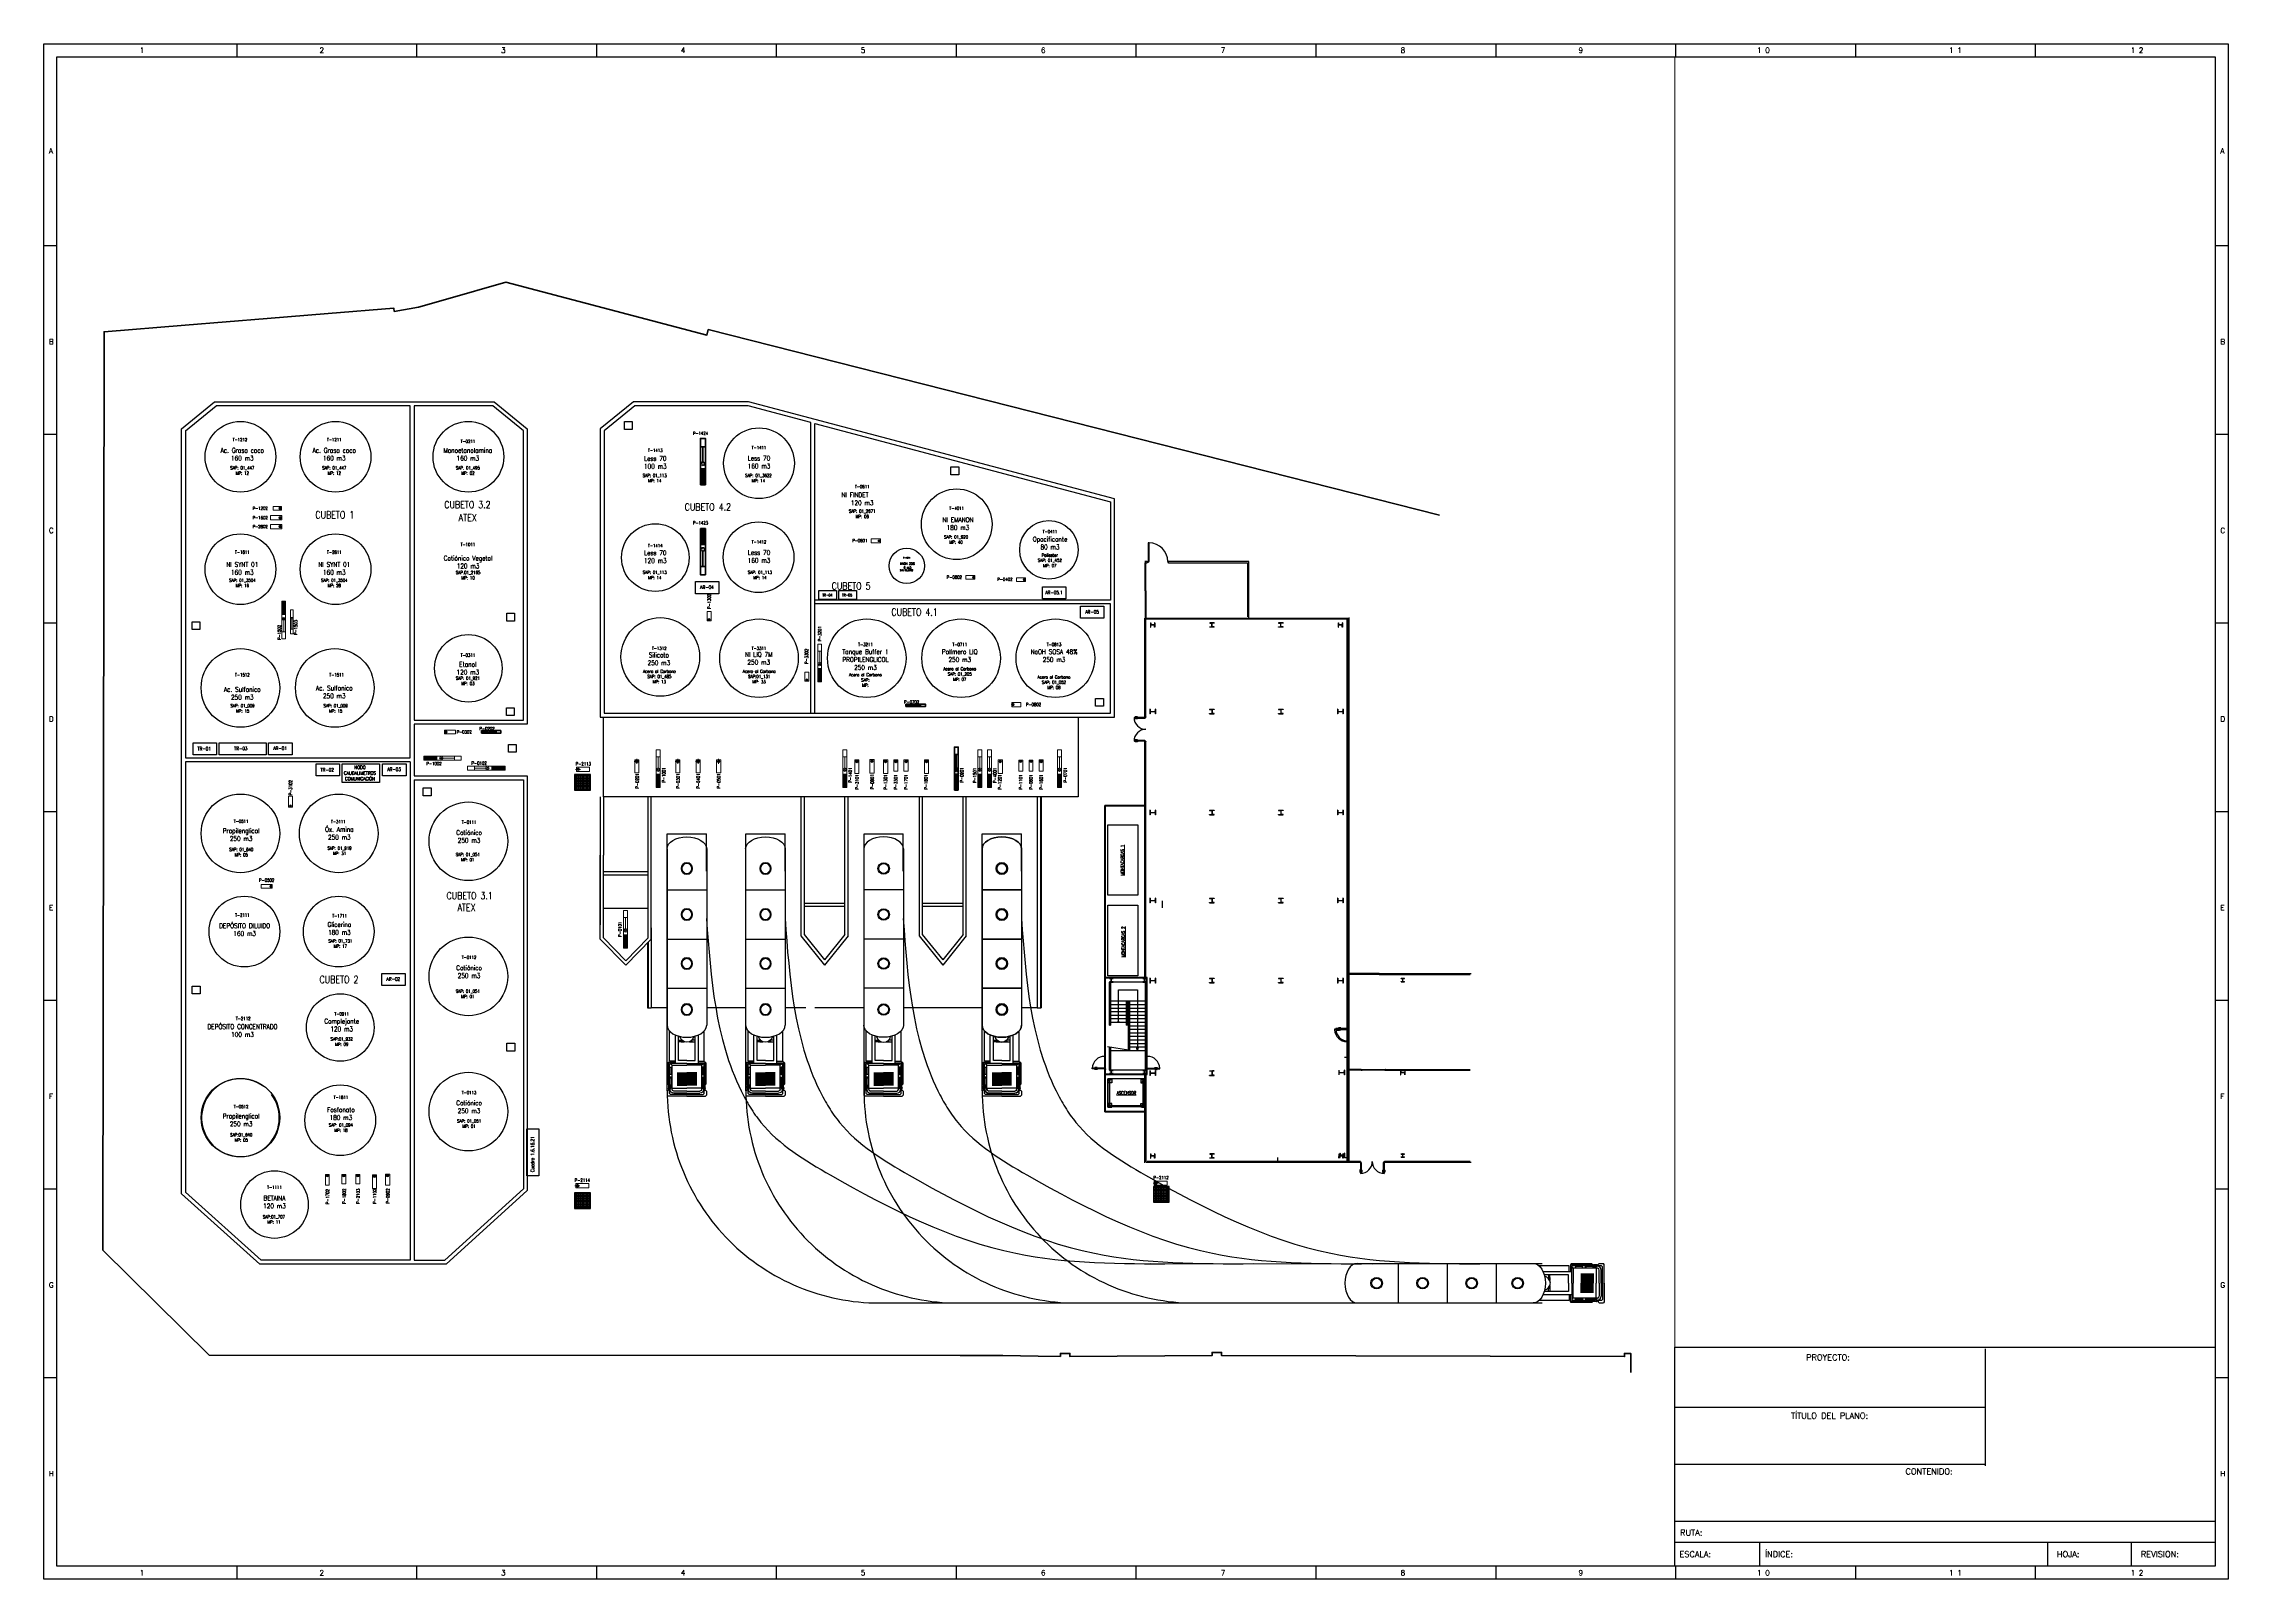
# Paper-space layout 'A3' of a CAD drawing. Header units: millimetres. Extents: x -3 to 408, y -16 to 273.
# The model-space entities are those that its viewports show. They can reach past a viewport. Long polylines and large blocks are cut down to what shows.
import ezdxf
from ezdxf.enums import TextEntityAlignment as Align

# ---------------------------------------------------------------- set-up
doc = ezdxf.new("R2010")
doc.units = ezdxf.units.MM
doc.linetypes.add('INPY-060812-B-0C$0$RAYITAS', pattern=[0.375, 0.25, -0.125])
doc.linetypes.add('TRAZO_Y_PUNTO', pattern=[25.4, 12.7, -6.35, 0, -6.35])
for name, color, linetype in [('07-BLANCO', 7, 'Continuous'), ('alcantarillas', 4, 'Continuous'), ('BASE-BORDILLO EVAPORADOR', 7, 'Continuous'), ('BASE-CAMIONES', 252, 'Continuous'), ('BASE-CUBETOS', 7, 'Continuous'), ('BASE-EDIFICIO PROCESO', 252, 'Continuous'), ('BASE-EDIFICIO PROCESO ESCALERAS', 252, 'Continuous'), ('BASE-EDIFICIO PROCESO REACTORES TEXTO', 7, 'Continuous'), ('BASE-EDIFICO PROCESO PILARES', 252, 'Continuous'), ('BASE-ESTACIONES DE SERVICIO', 7, 'Continuous'), ('BASE-ISLETAS', 7, 'Continuous'), ('BASE-SALA ELECTRICA', 252, 'Continuous'), ('BASE-TANQUES', 7, 'Continuous'), ('BASE-TANQUES TEXTO DETALLES', 7, 'Continuous'), ('BASE-TANQUES TEXTO DETALLES-2', 7, 'Continuous'), ('BASE-TRAY_CAMIONES', 252, 'Continuous'), ('BASE-VALLADO', 7, 'Continuous'), ('CAJETIN', 7, 'Continuous'), ('MARCOS', 7, 'Continuous'), ('TANQ-TANQUE', 3, 'Continuous'), ('TEXTOS', 7, 'Continuous')]:
    doc.layers.add(name, color=color, linetype=linetype)
for name, color, linetype, lineweight in [('BASE-BOMBAS', 7, 'Continuous', 0), ('BASE-BOMBAS TEXTO', 7, 'Continuous', 0), ('BASE-TANQUES TEXTO', 7, 'Continuous', 0)]:
    doc.layers.add(name, color=color, linetype=linetype, lineweight=lineweight)
doc.styles.add('PERSAN_TEXTO', font='arial.ttf')
doc.styles.add('PY', font='ROMANS.shx')
doc.styles.add('PY1', font='ROMANS.shx', dxfattribs={"width": 0.8})
doc.styles.add('PY3', font='ROMANS.shx', dxfattribs={"width": 0.6})

# ---------------------------------------------------------------- blocks, each defined once
blk = doc.blocks.new('MARCO_PERSAN_A3')
at = {"layer": 'MARCOS', "color": 18, "true_color": 0x000000}
for p, q in [((36.37, 289.31), (36.37, 286.83)), ((70.26, 289.31), (70.26, 286.83)), ((104.16, 289.31), (104.16, 286.83)), ((138.05, 289.31), (138.05, 286.83)), ((171.94, 289.31), (171.94, 286.83)), ((205.83, 289.31), (205.83, 286.83)), ((239.73, 289.31), (239.73, 286.83)), ((273.62, 289.31), (273.62, 286.83)), ((307.51, 289.31), (307.51, 286.83)), ((341.41, 289.31), (341.41, 286.83)), ((375.3, 289.31), (375.3, 286.83)), ((0, 251.29), (2.48, 251.29)), ((409.19, 251.29), (411.67, 251.29)), ((0, 215.74), (2.48, 215.74)), ((409.19, 215.74), (411.67, 215.74)), ((0, 180.2), (2.48, 180.2)), ((409.19, 180.2), (411.67, 180.2)), ((0, 144.65), (2.48, 144.65)), ((409.19, 144.65), (411.67, 144.65)), ((0, 109.11), (2.48, 109.11)), ((409.19, 109.11), (411.67, 109.11)), ((0, 73.57), (2.48, 73.57)), ((409.19, 73.57), (411.67, 73.57)), ((0, 38.02), (2.48, 38.02)), ((409.19, 38.02), (411.67, 38.02)), ((36.37, 2.48), (36.37, 0)), ((70.26, 2.48), (70.26, 0)), ((104.16, 2.48), (104.16, 0)), ((138.05, 2.48), (138.05, 0)), ((171.94, 2.48), (171.94, 0)), ((205.83, 2.48), (205.83, 0)), ((239.73, 2.48), (239.73, 0)), ((273.62, 2.48), (273.62, 0)), ((307.51, 2.48), (307.51, 0)), ((341.41, 2.48), (341.41, 0)), ((375.3, 2.48), (375.3, 0))]:
    blk.add_line(p, q, dxfattribs=at)
blk.add_lwpolyline([(0, 289.31), (411.67, 289.31), (411.67, 0), (0, 0)], close=True, dxfattribs=at)
at = {"layer": 'MARCOS', "color": 18, "linetype": 'Continuous', "true_color": 0x000000}
blk.add_lwpolyline([(2.48, 286.83), (409.19, 286.83), (409.19, 2.48), (2.48, 2.48)], close=True, dxfattribs=at)
at = {"layer": 'MARCOS', "color": 18, "true_color": 0x000000, "style": 'PY'}
for s, p in [('1', (18.09, 287.57)), ('2', (51.98, 287.57)), ('3', (86.19, 287.57)), ('4', (120.08, 287.57)), ('5', (153.98, 287.57)), ('6', (187.92, 287.57)), ('7', (221.81, 287.57)), ('8', (255.71, 287.57)), ('9', (289.23, 287.57)), ('1 0', (322.88, 287.57)), ('1 1', (359.07, 287.57)), ('1 2', (393.28, 287.57)), ('A', (0.99, 268.62)), ('A', (410.18, 268.62)), ('B', (0.99, 232.67)), ('B', (410.18, 232.67)), ('C', (0.99, 197.12)), ('C', (410.18, 197.12)), ('D', (0.99, 161.58)), ('D', (410.18, 161.58)), ('E', (0.99, 126.04)), ('E', (410.18, 126.04)), ('F', (0.99, 90.49)), ('F', (410.18, 90.49)), ('G', (0.99, 54.95)), ('G', (410.18, 54.95)), ('H', (0.99, 19.4)), ('H', (410.18, 19.4)), ('1', (18.09, 0.74)), ('2', (51.98, 0.74)), ('3', (86.19, 0.74)), ('4', (120.08, 0.74)), ('5', (153.98, 0.74)), ('6', (187.92, 0.74)), ('7', (221.81, 0.74)), ('8', (255.71, 0.74)), ('9', (289.23, 0.74)), ('1 0', (322.88, 0.74)), ('1 1', (359.07, 0.74)), ('1 2', (393.28, 0.74))]:
    blk.add_text(s, height=0.991, dxfattribs=at).set_placement(p)
blk = doc.blocks.new('CAJETIN2')
at = {"color": 8}
blk.add_line((0, 0), (0, 41.05), dxfattribs=at)
at = {"layer": 'CAJETIN', "linetype": 'Continuous'}
for p, q in [((0, 41.05), (101.83, 41.05)), ((0.05, 8.31), (101.75, 8.31)), ((0.14, 4.33), (101.83, 4.33)), ((15.96, 4.33), (15.96, -0.19))]:
    blk.add_line(p, q, dxfattribs=at)
at = {"layer": 'CAJETIN', "color": 8, "linetype": 'Continuous'}
for p, q in [((0.14, 29.75), (58.51, 29.75)), ((0.14, 19.02), (58.51, 19.02))]:
    blk.add_line(p, q, dxfattribs=at)
at = {"layer": 'CAJETIN'}
for p, q in [((70.19, 4.33), (70.19, -0.19)), ((86.01, 4.33), (86.01, -0.19))]:
    blk.add_line(p, q, dxfattribs=at)
at = {"layer": 'CAJETIN', "style": 'PERSAN_TEXTO', "flags": 14}
for tag, p in [('PROYECTO', (19.21, 33.31)), ('TITULO', (24.23, 22.33)), ('CONTENIDO', (38.63, 11.3)), ('RUTA', (6.86, 4.69)), ('E/S', (8.31, 0.93)), ('NUMERO_DE_PLANO', (23.47, 0.86)), ('Nº_H', (77.08, 0.76)), ('Nº', (95.93, 0.32))]:
    blk.add_attdef(tag, p, '', height=2.5, dxfattribs=at)
at = {"layer": 'TEXTOS', "style": 'PY'}
for s, p in [('PROYECTO:', (24.74, 38.57)), ('TÍTULO DEL PLANO:', (21.88, 27.59)), ('CONTENIDO:', (43.47, 17.08)), ('RUTA:', (0.97, 5.55)), ('ESCALA:', (0.85, 1.5)), ('ÍNDICE:', (16.98, 1.5)), ('HOJA:', (71.99, 1.5)), ('REVISION:', (87.81, 1.5))]:
    blk.add_text(s, height=1.13, dxfattribs=at).set_placement(p)
blk = doc.blocks.new('INPY-060812-B-0C$0$CAMION-16.5')
at = {"layer": 'BASE-CAMIONES'}
for p, q in [((-1188, 0), (-1250, -62)), ((0, 0), (-1188, 0)), ((0, 0), (1188, 0)), ((1188, 0), (1250, -62)), ((-1250, -331), (-1250, -62)), ((-1250, -331), (-1188, -393)), ((-1234, -794), (-1173, -732)), ((-1234, -794), (-1234, -2099)), ((-1107, -393), (-1188, -393)), ((-1113, -626), (-1174, -515)), ((-1173, -732), (-1173, -2161)), ((-1109, -732), (-1173, -732)), ((-1158, -446), (-1158, -481)), ((-1144, -446), (-1158, -446)), ((-1158, -543), (-1158, -693)), ((-1158, -693), (-1107, -693)), ((-1152, -509), (-1145, -447)), ((-1152, -509), (-1142, -531)), ((-1145, -447), (-1090, -391)), ((-1138, -489), (-1142, -506)), ((-1142, -506), (-1135, -525)), ((-1135, -525), (-1142, -532)), ((-1090, -398), (-1139, -453)), ((-1139, -453), (-1139, -489)), ((-1107, -446), (-1132, -446)), ((-1114, -485), (-1043, -615)), ((-1045, -107), (-1107, -169)), ((-1107, -169), (-1107, -408)), ((-1107, -417), (-1107, -498)), ((-1107, -642), (-1107, -2072)), ((-946, -1206), (-1107, -1206)), ((-1089, -391), (-1089, -398)), ((-1081, -626), (-1052, -686)), ((-1080, -626), (-1074, -620)), ((-1074, -619), (-1048, -677)), ((-1073, -438), (-976, -634)), ((-1065, -514), (-1051, -506)), ((-1065, -514), (-1065, -576)), ((-1065, -660), (-1065, -1156)), ((-1049, -1172), (-1065, -1156)), ((-1052, -686), (-968, -750)), ((-1035, -514), (-1051, -506)), ((-1049, -1172), (-991, -1172)), ((-1048, -677), (-966, -735)), ((0, -107), (-1045, -107)), ((-976, -1156), (-991, -1172)), ((-970, -535), (-976, -634)), ((-976, -728), (-976, -629)), ((-976, -1156), (-976, -744)), ((-965, -735), (-967, -751)), ((-946, -438), (-946, -1983)), ((-946, -518), (0, -518)), ((0, -194), (-830, -194)), ((0, -322), (-830, -322)), ((-777, -141), (-520, -141)), ((-777, -194), (-777, -141)), ((-752, -141), (-741, -131)), ((-741, -131), (-548, -131)), ((-624, -708), (0, -708)), ((-624, -785), (0, -785)), ((-624, -863), (0, -863)), ((-624, -940), (0, -940)), ((-624, -1018), (0, -1018)), ((-624, -1095), (0, -1095)), ((-624, -1173), (0, -1173)), ((-624, -1250), (0, -1250)), ((-624, -1328), (0, -1328)), ((-548, -131), (-538, -141)), ((-520, -141), (-520, -194)), ((0, -107), (1045, -107)), ((0, -194), (830, -194)), ((0, -322), (830, -322)), ((946, -518), (0, -518)), ((624, -708), (0, -708)), ((624, -785), (0, -785)), ((624, -863), (0, -863)), ((624, -940), (0, -940)), ((624, -1018), (0, -1018)), ((624, -1095), (0, -1095)), ((624, -1173), (0, -1173)), ((624, -1250), (0, -1250)), ((624, -1328), (0, -1328)), ((520, -141), (520, -194)), ((777, -141), (520, -141)), ((548, -131), (538, -141)), ((741, -131), (548, -131)), ((752, -141), (741, -131)), ((777, -194), (777, -141)), ((946, -438), (946, -1983)), ((946, -1206), (1107, -1206)), ((965, -735), (967, -751)), ((1048, -677), (966, -735)), ((1052, -686), (968, -750)), ((970, -535), (976, -634)), ((1073, -438), (976, -634)), ((976, -728), (976, -629)), ((976, -1156), (976, -744)), ((976, -1156), (991, -1172)), ((1049, -1172), (991, -1172)), ((1035, -514), (1051, -506)), ((1114, -485), (1043, -615)), ((1045, -107), (1107, -169)), ((1074, -619), (1048, -677)), ((1049, -1172), (1065, -1156)), ((1065, -514), (1051, -506)), ((1081, -626), (1052, -686)), ((1065, -514), (1065, -576)), ((1065, -660), (1065, -1156)), ((1080, -626), (1074, -620)), ((1089, -391), (1089, -398)), ((1145, -447), (1090, -391)), ((1090, -398), (1139, -453)), ((1107, -169), (1107, -408)), ((1107, -393), (1188, -393)), ((1107, -417), (1107, -498)), ((1107, -446), (1132, -446)), ((1107, -642), (1107, -2072)), ((1158, -693), (1107, -693)), ((1109, -732), (1173, -732)), ((1113, -626), (1174, -515)), ((1142, -506), (1135, -525)), ((1135, -525), (1142, -532)), ((1138, -489), (1142, -506)), ((1139, -453), (1139, -489)), ((1152, -509), (1142, -531)), ((1144, -446), (1158, -446)), ((1152, -509), (1145, -447)), ((1158, -446), (1158, -481)), ((1158, -543), (1158, -693)), ((1234, -794), (1173, -732)), ((1173, -732), (1173, -2161)), ((1250, -331), (1188, -393)), ((1234, -794), (1234, -2099)), ((1250, -331), (1250, -62)), ((-1234, -2099), (-1173, -2161)), ((-1173, -2161), (-1109, -2161)), ((-1109, -2161), (-734, -2161)), ((0, -2072), (-1107, -2072)), ((-732, -2233), (-1107, -2233)), ((-1107, -2233), (-1107, -4152)), ((-1045, -1392), (-1060, -1407)), ((-1060, -1407), (-1060, -1825)), ((-1060, -1825), (-1045, -1841)), ((-991, -1392), (-1045, -1392)), ((-1045, -1841), (-991, -1841)), ((-976, -1407), (-991, -1392)), ((-991, -1841), (-976, -1825)), ((-976, -1825), (-976, -1407)), ((-946, -1983), (0, -1983)), ((-732, -2072), (-732, -3893)), ((-624, -1405), (0, -1405)), ((-624, -1482), (0, -1482)), ((0, -2268), (-535, -2268)), ((-535, -2268), (-535, -3823)), ((624, -1405), (0, -1405)), ((624, -1482), (0, -1482)), ((946, -1983), (0, -1983)), ((0, -2072), (1107, -2072)), ((0, -2268), (535, -2268)), ((535, -2268), (535, -3823)), ((732, -2072), (732, -3893)), ((732, -2233), (1107, -2233)), ((1109, -2161), (734, -2161)), ((976, -1407), (991, -1392)), ((976, -1825), (976, -1407)), ((991, -1841), (976, -1825)), ((991, -1392), (1045, -1392)), ((1045, -1841), (991, -1841)), ((1045, -1392), (1060, -1407)), ((1060, -1825), (1045, -1841)), ((1060, -1407), (1060, -1825)), ((1107, -2233), (1107, -4152)), ((1173, -2161), (1109, -2161)), ((1234, -2099), (1173, -2161)), ((-164, -3469), (-535, -3469)), ((-535, -3559), (-304, -3559)), ((-356, -3469), (-164, -3469)), ((-304, -3559), (-338, -3559)), ((164, -3469), (535, -3469)), ((356, -3469), (164, -3469)), ((304, -3559), (338, -3559)), ((535, -3559), (304, -3559)), ((1260, -15731), (1260, -4519)), ((-1260, -6875), (1260, -6875)), ((-1260, -10000), (1260, -10000)), ((-1260, -13125), (1260, -13125))]:
    blk.add_line(p, q, dxfattribs=at)
at = {"layer": 'BASE-CAMIONES', "flags": 128}
blk.add_lwpolyline([(-1260, -15731), (-1260, -4519)], dxfattribs=at)
at = {"layer": 'BASE-CAMIONES'}
for centre, radius in [((0, -5512), 366), ((0, -5512), 315), ((0, -8438), 366), ((0, -8438), 315), ((0, -11562), 366), ((0, -11562), 315), ((0, -14487), 366), ((0, -14487), 315)]:
    blk.add_circle(centre, radius, dxfattribs=at)
for centre, radius, start, end in [((-1139, -511), 35.7, 105.99755, 186.18292), ((-1139, -511), 35.7, 46.14245, 89.93494), ((-1078, -622), 35.3, 184.96125, 291.57444), ((-830, -438), 243, 90, 180), ((-1078, -622), 35.3, 301.6041, 46.25497), ((-854, -535), 116, 142.79735, 180), ((-830, -438), 116, 90, 180), ((830, -438), 243, 0, 90), ((830, -438), 116, 0, 90), ((854, -535), 116, 0, 37.20265), ((1078, -622), 35.3, 133.74503, 238.3959), ((1078, -622), 35.3, 248.42556, 355.03875), ((1139, -511), 35.7, 90.06506, 133.85755), ((1139, -511), 35.7, 353.81708, 74.00245), ((-1175, -1760), 320, 282.30499, 315.77129), ((1175, -1760), 320, 224.22871, 257.69501), ((17, -3906), 473, 92.09427, 166.91528), ((-17, -3906), 473, 13.08472, 87.90573)]:
    blk.add_arc(centre, radius, start, end, dxfattribs=at)
at = {"layer": 'BASE-CAMIONES', "extrusion": (0, 0, -1)}
blk.add_ellipse((0, -4519), major_axis=(1260, 0), ratio=0.6106932, start_param=3.1415927, end_param=6.2831853, dxfattribs=at)
at = {"layer": 'BASE-CAMIONES'}
blk.add_ellipse((0, -15731), major_axis=(1260, 0), ratio=0.6106932, start_param=3.1415927, end_param=6.2831853, dxfattribs=at)
blk = doc.blocks.new('4.16')
at = {"layer": 'BASE-BOMBAS'}
blk.add_lwpolyline([(-80, 120), (450, 120), (450, -120), (-80, -120)], close=True, dxfattribs=at)
for radius in [75, 44, 24.1]:
    blk.add_circle((0, 0), radius, dxfattribs=at)
blk = doc.blocks.new('C13B')
at = {"layer": 'BASE-BOMBAS', "color": 252, "lineweight": 0}
for p, q in [((-80, 84), (-80, 584)), ((-80, 584), (80, 584)), ((80, 84), (80, 584))]:
    blk.add_line(p, q, dxfattribs=at)
at = {"layer": 'BASE-BOMBAS', "lineweight": 0}
for p, q in [((-24.13, -650), (24.13, -650)), ((0, -24.13), (0, -650))]:
    blk.add_line(p, q, dxfattribs=at)
at = {"layer": 'BASE-BOMBAS', "lineweight": 0, "extrusion": (0, 0, -1), "flags": 128}
blk.add_lwpolyline([(-80, -650), (-80, 84), (80, 84), (80, -650)], dxfattribs=at)
at = {"layer": 'BASE-BOMBAS', "color": 252, "lineweight": 0, "extrusion": (0, 0, -1), "flags": 128}
blk.add_lwpolyline([(24.13, -650), (80, -650), (80, -950), (-80, -950), (-80, -650), (-24.13, -650)], dxfattribs=at)
at = {"layer": 'BASE-BOMBAS', "lineweight": 0}
blk.add_circle((0, 0), 24.13, dxfattribs=at)
blk = doc.blocks.new('P-1502A')
at = {"layer": 'BASE-BOMBAS', "color": 252, "lineweight": 0}
for p, q in [((-125, 280), (-125, 1122)), ((-125, 1122), (125, 1122)), ((-125, 1100), (125, 1100)), ((-125, 1080), (125, 1080)), ((-125, 1060), (125, 1060)), ((-125, 1040), (125, 1040)), ((-125, 1020), (125, 1020)), ((-125, 1000), (125, 1000)), ((-125, 980), (125, 980)), ((-125, 960), (125, 960)), ((-125, 940), (125, 940)), ((-125, 920), (125, 920)), ((-125, 900), (125, 900)), ((-125, 880), (125, 880)), ((-125, 860), (125, 860)), ((-125, 840), (125, 840)), ((-125, 820), (125, 820)), ((-125, 800), (125, 800)), ((-125, 780), (125, 780)), ((-125, 760), (125, 760)), ((-125, 740), (125, 740)), ((-125, 720), (125, 720)), ((-125, 700), (125, 700)), ((-125, 680), (125, 680)), ((-125, 660), (125, 660)), ((-125, 640), (125, 640)), ((-125, 620), (125, 620)), ((-125, 600), (125, 600)), ((-125, 580), (125, 580)), ((-125, 560), (125, 560)), ((-125, 540), (125, 540)), ((-125, 520), (125, 520)), ((-125, 500), (125, 500)), ((-125, 480), (125, 480)), ((-125, 460), (125, 460)), ((-125, 440), (125, 440)), ((-125, 420), (125, 420)), ((-125, 400), (125, 400)), ((-125, 380), (125, 380)), ((-125, 360), (125, 360)), ((-125, 340), (125, 340)), ((-125, 320), (125, 320)), ((-125, 300), (125, 300)), ((125, 280), (125, 1122))]:
    blk.add_line(p, q, dxfattribs=at)
at = {"layer": 'BASE-BOMBAS', "lineweight": 0}
for p, q in [((-88.9, -830), (88.9, -830)), ((0, -88.9), (0, -830))]:
    blk.add_line(p, q, dxfattribs=at)
at = {"layer": 'BASE-BOMBAS', "lineweight": 0, "extrusion": (0, 0, -1), "flags": 128}
blk.add_lwpolyline([(-125, -830), (-125, 280), (125, 280), (125, -830)], dxfattribs=at)
at = {"layer": 'BASE-BOMBAS', "color": 252, "lineweight": 0, "extrusion": (0, 0, -1), "flags": 128}
blk.add_lwpolyline([(88.9, -830), (125, -830), (125, -1260), (-125, -1260), (-125, -830), (-88.9, -830)], dxfattribs=at)
at = {"layer": 'BASE-BOMBAS', "lineweight": 0}
for radius in [88.9, 36.5]:
    blk.add_circle((0, 0), radius, dxfattribs=at)
blk = doc.blocks.new('P-0702')
at = {"layer": 'BASE-BOMBAS', "color": 252, "lineweight": 100}
for p, q in [((-157, 82.5), (-529, 82.5)), ((-529, -82.5), (-529, 82.5)), ((-517, 82.5), (-517, -82.5)), ((-497, 82.5), (-497, -82.5)), ((-477, 82.5), (-477, -82.5)), ((-457, 82.5), (-457, -82.5)), ((-437, 82.5), (-437, -82.5)), ((-417, 82.5), (-417, -82.5)), ((-397, 82.5), (-397, -82.5)), ((-377, 82.5), (-377, -82.5)), ((-357, 82.5), (-357, -82.5)), ((-337, 82.5), (-337, -82.5)), ((-317, 82.5), (-317, -82.5)), ((-297, 82.5), (-297, -82.5)), ((-277, 82.5), (-277, -82.5)), ((-257, 82.5), (-257, -82.5)), ((-237, 82.5), (-237, -82.5)), ((-217, 82.5), (-217, -82.5)), ((-197, 82.5), (-197, -82.5)), ((-177, 82.5), (-177, -82.5)), ((-157, -82.5), (-529, -82.5))]:
    blk.add_line(p, q, dxfattribs=at)
at = {"layer": 'BASE-BOMBAS', "lineweight": 100}
for p, q in [((82.5, 0), (409, 0)), ((409, -21.08), (409, 21.08))]:
    blk.add_line(p, q, dxfattribs=at)
at = {"layer": 'BASE-BOMBAS', "lineweight": 100, "extrusion": (0, 0, -1), "flags": 128}
blk.add_lwpolyline([(-409, 82.5), (157, 82.5), (157, -82.5), (-409, -82.5)], dxfattribs=at)
at = {"layer": 'BASE-BOMBAS', "color": 252, "lineweight": 100, "extrusion": (0, 0, -1), "flags": 128}
blk.add_lwpolyline([(-409, -21.08), (-409, -82.5), (-709, -82.5), (-709, 82.5), (-409, 82.5), (-409, 21.08)], dxfattribs=at)
at = {"layer": 'BASE-BOMBAS'}
for radius in [82.5, 30.15]:
    blk.add_circle((0, 0), radius, dxfattribs=at)
blk = doc.blocks.new('P-0101')
at = {"layer": 'BASE-BOMBAS'}
for p, q in [((114.3, 830), (-114.3, 830)), ((0, 114.3), (0, 830))]:
    blk.add_line(p, q, dxfattribs=at)
at = {"layer": 'BASE-BOMBAS', "color": 252}
for p, q in [((-125, -1122), (-125, -280)), ((-125, -300), (125, -300)), ((-125, -320), (125, -320)), ((-125, -340), (125, -340)), ((-125, -360), (125, -360)), ((-125, -380), (125, -380)), ((-125, -400), (125, -400)), ((-125, -420), (125, -420)), ((-125, -440), (125, -440)), ((-125, -460), (125, -460)), ((-125, -480), (125, -480)), ((-125, -500), (125, -500)), ((-125, -520), (125, -520)), ((-125, -540), (125, -540)), ((-125, -560), (125, -560)), ((-125, -580), (125, -580)), ((-125, -600), (125, -600)), ((-125, -620), (125, -620)), ((-125, -640), (125, -640)), ((-125, -660), (125, -660)), ((-125, -680), (125, -680)), ((-125, -700), (125, -700)), ((-125, -720), (125, -720)), ((-125, -740), (125, -740)), ((-125, -760), (125, -760)), ((-125, -780), (125, -780)), ((-125, -800), (125, -800)), ((-125, -820), (125, -820)), ((-125, -840), (125, -840)), ((-125, -860), (125, -860)), ((-125, -880), (125, -880)), ((-125, -900), (125, -900)), ((-125, -920), (125, -920)), ((-125, -940), (125, -940)), ((-125, -960), (125, -960)), ((-125, -980), (125, -980)), ((-125, -1000), (125, -1000)), ((-125, -1020), (125, -1020)), ((-125, -1040), (125, -1040)), ((-125, -1060), (125, -1060)), ((-125, -1080), (125, -1080)), ((-125, -1100), (125, -1100)), ((-125, -1120), (125, -1120)), ((125, -1122), (-125, -1122)), ((125, -280), (125, -1122))]:
    blk.add_line(p, q, dxfattribs=at)
at = {"layer": 'BASE-BOMBAS', "color": 252, "extrusion": (0, 0, -1), "flags": 128}
blk.add_lwpolyline([(-114.3, 830), (-125, 830), (-125, 1260), (125, 1260), (125, 830), (114.3, 830)], dxfattribs=at)
at = {"layer": 'BASE-BOMBAS', "extrusion": (0, 0, -1), "flags": 128}
blk.add_lwpolyline([(125, 830), (125, -280), (-125, -280), (-125, 830)], dxfattribs=at)
at = {"layer": 'BASE-BOMBAS'}
blk.add_circle((0, 0), 114.3, dxfattribs=at)
at = {"layer": 'BASE-BOMBAS', "extrusion": (0, 0, -1)}
blk.add_circle((0, 0), 50, dxfattribs=at)
blk = doc.blocks.new('P-0901')
at = {"layer": 'BASE-BOMBAS', "lineweight": 100}
for p, q in [((114.3, 966), (-114.3, 966)), ((0, 114.3), (0, 966))]:
    blk.add_line(p, q, dxfattribs=at)
at = {"layer": 'BASE-BOMBAS', "color": 252, "lineweight": 100}
for p, q in [((-125, -1299), (-125, -280)), ((-125, -300), (125, -300)), ((-125, -320), (125, -320)), ((-125, -340), (125, -340)), ((-125, -360), (125, -360)), ((-125, -380), (125, -380)), ((-125, -400), (125, -400)), ((-125, -420), (125, -420)), ((-125, -440), (125, -440)), ((-125, -460), (125, -460)), ((-125, -480), (125, -480)), ((-125, -500), (125, -500)), ((-125, -520), (125, -520)), ((-125, -540), (125, -540)), ((-125, -560), (125, -560)), ((-125, -580), (125, -580)), ((-125, -600), (125, -600)), ((-125, -620), (125, -620)), ((-125, -640), (125, -640)), ((-125, -660), (125, -660)), ((-125, -680), (125, -680)), ((-125, -700), (125, -700)), ((-125, -720), (125, -720)), ((-125, -740), (125, -740)), ((-125, -760), (125, -760)), ((-125, -780), (125, -780)), ((-125, -800), (125, -800)), ((-125, -820), (125, -820)), ((-125, -840), (125, -840)), ((-125, -860), (125, -860)), ((-125, -880), (125, -880)), ((-125, -900), (125, -900)), ((-125, -920), (125, -920)), ((-125, -940), (125, -940)), ((-125, -960), (125, -960)), ((-125, -980), (125, -980)), ((-125, -1000), (125, -1000)), ((-125, -1020), (125, -1020)), ((-125, -1040), (125, -1040)), ((-125, -1060), (125, -1060)), ((-125, -1080), (125, -1080)), ((-125, -1100), (125, -1100)), ((-125, -1120), (125, -1120)), ((-125, -1140), (125, -1140)), ((-125, -1160), (125, -1160)), ((-125, -1180), (125, -1180)), ((-125, -1200), (125, -1200)), ((-125, -1220), (125, -1220)), ((-125, -1240), (125, -1240)), ((-125, -1260), (125, -1260)), ((-125, -1280), (125, -1280)), ((125, -1299), (-125, -1299)), ((125, -280), (125, -1299))]:
    blk.add_line(p, q, dxfattribs=at)
at = {"layer": 'BASE-BOMBAS', "color": 252, "lineweight": 100, "extrusion": (0, 0, -1), "flags": 128}
blk.add_lwpolyline([(-114.3, 966), (-125, 966), (-125, 1441), (125, 1441), (125, 966), (114.3, 966)], dxfattribs=at)
at = {"layer": 'BASE-BOMBAS', "lineweight": 100, "extrusion": (0, 0, -1), "flags": 128}
blk.add_lwpolyline([(125, 966), (125, -280), (-125, -280), (-125, 966)], dxfattribs=at)
at = {"layer": 'BASE-BOMBAS', "lineweight": 100}
blk.add_circle((0, 0), 114.3, dxfattribs=at)
at = {"layer": 'BASE-BOMBAS', "lineweight": 100, "extrusion": (0, 0, -1)}
blk.add_circle((0, 0), 50, dxfattribs=at)
blk = doc.blocks.new('5.16')
at = {"layer": 'BASE-BOMBAS', "color": 252, "linetype": 'TRAZO_Y_PUNTO'}
for p, q in [((-166, 0), (166, 0)), ((0, -168), (0, 168))]:
    blk.add_line(p, q, dxfattribs=at)
at = {"layer": 'BASE-BOMBAS'}
blk.add_lwpolyline([(-100, 132), (725, 132), (725, -132), (-100, -132)], close=True, dxfattribs=at)
for radius in [82.5, 51, 30.1]:
    blk.add_circle((0, 0), radius, dxfattribs=at)
blk = doc.blocks.new('5.20')
at = {"layer": 'BASE-BOMBAS'}
blk.add_lwpolyline([(-100, 132.5), (770, 132.5), (770, -132.5), (-100, -132.5)], close=True, dxfattribs=at)
for radius in [82.5, 51, 30.1]:
    blk.add_circle((0, 0), radius, dxfattribs=at)
blk = doc.blocks.new('4.16-7.5')
at = {"layer": 'BASE-BOMBAS'}
blk.add_lwpolyline([(120, 80), (120, -615), (-120, -615), (-120, 80)], close=True, dxfattribs=at)
for radius in [75, 44, 24.1]:
    blk.add_circle((0, 0), radius, dxfattribs=at)
blk = doc.blocks.new('4.16-5.5')
at = {"layer": 'BASE-BOMBAS'}
blk.add_lwpolyline([(-120, -80), (-120, 512), (120, 512), (120, -80)], close=True, dxfattribs=at)
for radius in [75, 44, 24.1]:
    blk.add_circle((0, 0), radius, dxfattribs=at)
blk = doc.blocks.new('5.20-10')
at = {"layer": 'BASE-BOMBAS'}
blk.add_lwpolyline([(-132.5, 100), (132.5, 100), (132.5, -615), (-132.5, -615)], close=True, dxfattribs=at)
for radius in [82.5, 51, 30.1]:
    blk.add_circle((0, 0), radius, dxfattribs=at)
blk = doc.blocks.new('3.12')
at = {"layer": 'BASE-BOMBAS'}
blk.add_lwpolyline([(-62, 132.5), (511, 132.5), (511, -132.5), (-62, -132.5)], close=True, dxfattribs=at)
for radius in [82.5, 51, 30.1]:
    blk.add_circle((0, 0), radius, dxfattribs=at)
blk = doc.blocks.new('3.20')
at = {"layer": 'BASE-BOMBAS'}
blk.add_lwpolyline([(-80, -120), (615, -120), (615, 120), (-80, 120)], close=True, dxfattribs=at)
for radius in [70, 38, 21.2]:
    blk.add_circle((0, 0), radius, dxfattribs=at)
blk = doc.blocks.new('3.20-5.5')
at = {"layer": 'BASE-BOMBAS'}
blk.add_lwpolyline([(-80, -120), (500, -120), (500, 120), (-80, 120)], close=True, dxfattribs=at)
for radius in [70, 38, 21.2]:
    blk.add_circle((0, 0), radius, dxfattribs=at)
blk = doc.blocks.new('HEB360')
for p, q in [((90.22, -149.64), (90.52, -149.64)), ((90.22, -149.64), (90.22, -149.66)), ((90.22, -149.66), (90.33, -149.66)), ((90.22, -149.98), (90.33, -149.98)), ((90.22, -149.98), (90.22, -150)), ((90.22, -150), (90.52, -150)), ((90.36, -149.95), (90.36, -149.69)), ((90.37, -149.95), (90.37, -149.69)), ((90.4, -149.66), (90.52, -149.66)), ((90.4, -149.98), (90.52, -149.98)), ((90.52, -149.64), (90.52, -149.66)), ((90.52, -149.98), (90.52, -150))]:
    blk.add_line(p, q)
for centre, start, end in [((90.33, -149.69), 0, 90), ((90.33, -149.95), 270, 0), ((90.4, -149.69), 90, 180), ((90.4, -149.95), 180, 270)]:
    blk.add_arc(centre, 0.027, start, end)
blk = doc.blocks.new('HEB300')
for p, q in [((0, 0.3), (0.3, 0.3)), ((0, 0.3), (0, 0.281)), ((0, 0.281), (0.1175, 0.281)), ((0, 0.019), (0.1175, 0.019)), ((0, 0), (0, 0.019)), ((0, 0), (0.3, 0)), ((0.1445, 0.254), (0.1445, 0.046)), ((0.1555, 0.254), (0.1555, 0.046)), ((0.3, 0.281), (0.1825, 0.281)), ((0.3, 0.019), (0.1825, 0.019)), ((0.3, 0.3), (0.3, 0.281)), ((0.3, 0), (0.3, 0.019))]:
    blk.add_line(p, q)
for centre, start, end in [((0.1175, 0.254), 0, 90), ((0.1175, 0.046), 270, 0), ((0.1825, 0.254), 90, 180), ((0.1825, 0.046), 180, 270)]:
    blk.add_arc(centre, 0.027, start, end)
blk = doc.blocks.new('HEB280')
for p, q in [((0, 0.28), (0.28, 0.28)), ((0, 0.28), (0, 0.26)), ((0, 0.26), (0.11, 0.26)), ((0, 0), (0, 0.02)), ((0, 0.02), (0.11, 0.02)), ((0, 0), (0.28, 0)), ((0.13, 0.24), (0.13, 0.04)), ((0.15, 0.24), (0.15, 0.04)), ((0.28, 0.26), (0.17, 0.26)), ((0.28, 0.02), (0.17, 0.02)), ((0.28, 0.28), (0.28, 0.26)), ((0.28, 0), (0.28, 0.02))]:
    blk.add_line(p, q)
for centre, start, end in [((0.11, 0.24), 0.4189, 89.5811), ((0.11, 0.04), 270.4189, 359.5811), ((0.17, 0.24), 90.4189, 179.5811), ((0.17, 0.04), 180.4189, 269.5811)]:
    blk.add_arc(centre, 0.0242, start, end)
blk = doc.blocks.new('HEB120')
blk.add_lwpolyline([(-60, -60), (-60, -49), (-15.25, -49, 0.414213562), (-3.25, -37), (-3.25, 37, 0.414213562), (-15.25, 49), (-60, 49), (-60, 60), (60, 60), (60, 49), (15.25, 49, 0.414213562), (3.25, 37), (3.25, -37, 0.414213562), (15.25, -49), (60, -49), (60, -60)], format="xyb", close=True)
blk = doc.blocks.new('ESTACION DE SERVICIO')
h = blk.add_hatch()
h.set_pattern_fill('_USER', color=252, scale=50, style=0, double=1, pattern_type=0)
h.set_pattern_definition([(0, (5490.053, -5950.287), (0, 50), []), (90, (5490.053, -5950.287), (-50, 3e-15), [])])
h.paths.add_polyline_path([(-500, -500), (0, -500), (0, 0), (-500, 0)])
blk.add_lwpolyline([(-500, -500), (0, -500), (0, 0), (-500, 0)], close=True)
at = {"style": 'PY3', "width": 0.6}
blk.add_attdef('ESTACION_DE_SERVICIO', text='', height=200, dxfattribs=at).set_placement((-240, -659), align=Align.MIDDLE_CENTER)
blk = doc.blocks.new('HEB220')
for p, q in [((0, -0.11), (0, 0.11)), ((0.02, 0.11), (0, 0.11)), ((0.02, 0.02), (0.02, 0.11)), ((0.19, 0), (0.03, 0)), ((0.21, 0.02), (0.21, 0.11)), ((0.22, 0.11), (0.21, 0.11)), ((0.22, -0.11), (0.22, 0.11)), ((0.02, -0.11), (0, -0.11)), ((0.02, -0.11), (0.02, -0.02)), ((0.19, 0), (0.03, 0)), ((0.21, -0.11), (0.21, -0.02)), ((0.22, -0.11), (0.21, -0.11))]:
    blk.add_line(p, q)
for centre, start, end in [((0.03, 0.02), 180, 270), ((0.19, 0.02), 270, 0), ((0.03, -0.02), 90, 180), ((0.19, -0.02), 0, 90)]:
    blk.add_arc(centre, 0.018, start, end)
blk = doc.blocks.new('C17B')
at = {"layer": 'BASE-BOMBAS', "lineweight": 100}
for p, q in [((160, 1079), (-160, 1079)), ((0, 127), (0, 1079))]:
    blk.add_line(p, q, dxfattribs=at)
at = {"layer": 'BASE-BOMBAS', "color": 252, "lineweight": 100}
for p, q in [((-160, -1336), (-160, -315)), ((-160, -345), (160, -345)), ((-160, -375), (160, -375)), ((-160, -405), (160, -405)), ((-160, -435), (160, -435)), ((-160, -465), (160, -465)), ((-160, -495), (160, -495)), ((-160, -525), (160, -525)), ((-160, -555), (160, -555)), ((-160, -585), (160, -585)), ((-160, -615), (160, -615)), ((-160, -645), (160, -645)), ((-160, -675), (160, -675)), ((-160, -705), (160, -705)), ((-160, -735), (160, -735)), ((-160, -765), (160, -765)), ((-160, -795), (160, -795)), ((-160, -825), (160, -825)), ((-160, -855), (160, -855)), ((-160, -885), (160, -885)), ((-160, -915), (160, -915)), ((-160, -945), (160, -945)), ((-160, -975), (160, -975)), ((-160, -1005), (160, -1005)), ((-160, -1035), (160, -1035)), ((-160, -1065), (160, -1065)), ((-160, -1095), (160, -1095)), ((-160, -1125), (160, -1125)), ((-160, -1155), (160, -1155)), ((-160, -1185), (160, -1185)), ((-160, -1215), (160, -1215)), ((-160, -1245), (160, -1245)), ((-160, -1275), (160, -1275)), ((-160, -1305), (160, -1305)), ((-160, -1335), (160, -1335)), ((160, -1336), (-160, -1336)), ((160, -315), (160, -1336))]:
    blk.add_line(p, q, dxfattribs=at)
at = {"layer": 'BASE-BOMBAS', "color": 252, "lineweight": 100, "extrusion": (0, 0, -1), "flags": 128}
blk.add_lwpolyline([(-127, 1079), (-160, 1079), (-160, 1609), (160, 1609), (160, 1079), (127, 1079)], dxfattribs=at)
at = {"layer": 'BASE-BOMBAS', "lineweight": 100, "extrusion": (0, 0, -1), "flags": 128}
blk.add_lwpolyline([(160, 1079), (160, -315), (-160, -315), (-160, 1079)], dxfattribs=at)
at = {"layer": 'BASE-BOMBAS'}
for radius in [127, 70.7]:
    blk.add_circle((0, 0), radius, dxfattribs=at)

msp = doc.modelspace()

# ---------------------------------------------------------------- linework, layer by layer
at = {"color": 252}
for p, q in [((194509.85, 96109.61, 0), (194509.85, 96128.91, 0)), ((194509.85, 96128.91, 0), (194549.21, 96128.91, 0)), ((194510.01, 96109.61, 0), (194510.01, 96128.75, 0)), ((194510.01, 96128.75, 0), (194549.06, 96128.75, 0)), ((194549.06, 96023.34, 0), (194549.06, 96128.75, 0)), ((194549.21, 96023.34, 0), (194549.21, 96128.91, 0)), ((194549.3, 96023.44, -0.32), (194549.3, 96128.86, -0.32)), ((194549.46, 96023.44, -0.32), (194549.46, 96129.01, -0.32)), ((194509.85, 96092.54, 0), (194509.85, 96105.03, 0)), ((194510.01, 96059.17, 0), (194510.01, 96105.03, 0)), ((194509.85, 96092.54, 0), (194502.03, 96092.54, 0)), ((194502.03, 96033.06, 0), (194502.03, 96092.54, 0)), ((194510.01, 96092.39, 0), (194502.18, 96092.39, 0)), ((194502.18, 96033.22, 0), (194502.18, 96092.39, 0)), ((194509.85, 96059.17, 0), (194509.85, 96092.39, 0)), ((194513.23, 96072.68, 0), (194513.23, 96074.05, 0)), ((194510.3, 96059.17, 0), (194502.18, 96059.17, 0)), ((194510.14, 96059.02, 0), (194502.18, 96059.02, 0)), ((194510.14, 96040.47, 0), (194510.14, 96059.02, 0)), ((194510.3, 96040.31, 0), (194510.3, 96059.17, 0)), ((194555.38, 96059.92, -0.32), (194573.13, 96059.92, -0.32)), ((194555.38, 96059.76, -0.32), (194572.98, 96059.76, -0.32)), ((194502.18, 96040.47, 0), (194510.14, 96040.47, 0)), ((194502.18, 96040.31, 0), (194510.3, 96040.31, 0)), ((194503.07, 96039.29, 0), (194502.55, 96039.29, 0)), ((194502.63, 96039.47, 0), (194503.39, 96039.47, 0)), ((194502.63, 96038.71, 0), (194502.63, 96039.47, 0)), ((194509.83, 96039.47, 0), (194502.63, 96039.47, 0)), ((194502.63, 96033.98, 0), (194502.63, 96039.47, 0)), ((194502.63, 96039.11, 0), (194502.63, 96034.35, 0)), ((194503.39, 96038.71, 0), (194502.63, 96038.71, 0)), ((194502.66, 96039.11, 0), (194502.66, 96034.35, 0)), ((194502.69, 96038.83, 0), (194502.81, 96038.83, 0)), ((194502.75, 96038.89, 0), (194502.75, 96038.77, 0)), ((194502.81, 96039.29, 0), (194502.81, 96039.03, 0)), ((194502.96, 96039.11, 0), (194502.96, 96034.35, 0)), ((194502.99, 96039.11, 0), (194502.99, 96034.35, 0)), ((194503.21, 96039.35, 0), (194503.33, 96039.35, 0)), ((194503.21, 96038.83, 0), (194503.33, 96038.83, 0)), ((194503.27, 96039.41, 0), (194503.27, 96039.29, 0)), ((194503.27, 96038.89, 0), (194503.27, 96038.77, 0)), ((194503.39, 96039.47, 0), (194503.39, 96038.71, 0)), ((194509.83, 96039.47, 0), (194509.06, 96039.47, 0)), ((194509.06, 96039.47, 0), (194509.06, 96038.71, 0)), ((194509.06, 96038.71, 0), (194509.83, 96038.71, 0)), ((194509.25, 96039.35, 0), (194509.12, 96039.35, 0)), ((194509.25, 96038.83, 0), (194509.12, 96038.83, 0)), ((194509.19, 96039.41, 0), (194509.19, 96039.29, 0)), ((194509.19, 96038.89, 0), (194509.19, 96038.77, 0)), ((194509.9, 96039.29, 0), (194509.38, 96039.29, 0)), ((194509.46, 96039.11, 0), (194509.46, 96034.35, 0)), ((194509.46, 96038.86, 0), (194509.46, 96039.11, 0)), ((194509.49, 96039.11, 0), (194509.49, 96034.35, 0)), ((194509.64, 96039.52, 0), (194509.64, 96039.29, 0)), ((194509.64, 96039.29, 0), (194509.64, 96039.03, 0)), ((194509.77, 96038.83, 0), (194509.64, 96038.83, 0)), ((194509.7, 96038.89, 0), (194509.7, 96038.77, 0)), ((194509.79, 96039.11, 0), (194509.79, 96034.35, 0)), ((194509.83, 96038.71, 0), (194509.83, 96039.47, 0)), ((194509.85, 96023.18, 0), (194509.85, 96040.31, 0)), ((194510.01, 96040.31, 0), (194510.01, 96023.34, 0)), ((194551.7, 96041.32, -0.32), (194549.46, 96041.32, -0.32)), ((194556.24, 96041.17, -0.32), (194549.46, 96041.17, -0.32)), ((194551.82, 96041.32, -0.32), (194572.98, 96041.3, -0.32)), ((194556.5, 96041.17, -0.32), (194572.98, 96041.15, -0.32)), ((194502.18, 96033.22, 0), (194510.01, 96033.22, 0)), ((194502.55, 96034.16, 0), (194503.07, 96034.16, 0)), ((194503.39, 96034.74, 0), (194502.63, 96034.74, 0)), ((194502.63, 96034.74, 0), (194502.63, 96033.98, 0)), ((194502.63, 96033.98, 0), (194503.39, 96033.98, 0)), ((194502.69, 96034.62, 0), (194502.81, 96034.62, 0)), ((194502.75, 96034.56, 0), (194502.75, 96034.68, 0)), ((194502.81, 96034.16, 0), (194502.81, 96034.42, 0)), ((194502.81, 96033.93, 0), (194502.81, 96034.16, 0)), ((194509.63, 96034.25, 0), (194502.82, 96034.25, 0)), ((194509.63, 96034.23, 0), (194502.82, 96034.23, 0)), ((194509.63, 96034.08, 0), (194502.82, 96034.08, 0)), ((194503.21, 96034.62, 0), (194503.33, 96034.62, 0)), ((194503.21, 96034.1, 0), (194503.33, 96034.1, 0)), ((194503.27, 96034.56, 0), (194503.27, 96034.68, 0)), ((194503.27, 96034.04, 0), (194503.27, 96034.16, 0)), ((194503.39, 96033.98, 0), (194503.39, 96034.74, 0)), ((194509.06, 96033.98, 0), (194509.06, 96034.74, 0)), ((194509.06, 96034.74, 0), (194509.83, 96034.74, 0)), ((194509.83, 96033.98, 0), (194509.06, 96033.98, 0)), ((194509.25, 96034.62, 0), (194509.12, 96034.62, 0)), ((194509.25, 96034.1, 0), (194509.12, 96034.1, 0)), ((194509.19, 96034.56, 0), (194509.19, 96034.68, 0)), ((194509.19, 96034.04, 0), (194509.19, 96034.16, 0)), ((194509.22, 96033.98, 0), (194509.83, 96033.98, 0)), ((194509.9, 96034.16, 0), (194509.38, 96034.16, 0)), ((194509.46, 96034.35, 0), (194509.46, 96034.53, 0)), ((194509.77, 96034.62, 0), (194509.64, 96034.62, 0)), ((194509.64, 96034.16, 0), (194509.64, 96034.42, 0)), ((194509.64, 96033.93, 0), (194509.64, 96034.16, 0)), ((194509.7, 96034.56, 0), (194509.7, 96034.68, 0)), ((194509.83, 96034.74, 0), (194509.83, 96033.98, 0)), ((194502.03, 96033.06, 0), (194509.85, 96033.06, 0)), ((194551.57, 96023.29, -0.32), (194510.1, 96023.29, -0.32)), ((194551.57, 96023.44, -0.32), (194510.25, 96023.44, -0.32)), ((194572.98, 96023.44, -0.32), (194556.37, 96023.44, -0.32)), ((194573.13, 96023.29, -0.32), (194556.37, 96023.29, -0.32))]:
    msp.add_line(p, q, dxfattribs=at)
at = {"ltscale": 3}
for points in [[(194422.6, 96135.98), (194427.16, 96135.98), (194427.16, 96133.64), (194422.6, 96133.64)], [(194489.96, 96134.97), (194494.51, 96134.97), (194494.51, 96132.63), (194489.96, 96132.63)], [(194446.57, 96134.24), (194450, 96134.24), (194450, 96132.49), (194446.57, 96132.49)], [(194450.41, 96134.25), (194453.83, 96134.25), (194453.83, 96132.5), (194450.41, 96132.5)], [(194497.33, 96131.19), (194501.89, 96131.19), (194501.89, 96128.86), (194497.33, 96128.86)], [(194325.09, 96104.73), (194329.64, 96104.73), (194329.64, 96102.39), (194325.09, 96102.39)], [(194330.14, 96104.73), (194339.27, 96104.73), (194339.27, 96102.4), (194330.14, 96102.4)], [(194339.74, 96104.72), (194344.3, 96104.72), (194344.3, 96102.39), (194339.74, 96102.39)], [(194348.96, 96100.64), (194353.52, 96100.64), (194353.52, 96098.31), (194348.96, 96098.31)], [(194354.01, 96100.64), (194361.28, 96100.64), (194361.28, 96096.98), (194354.01, 96096.98)], [(194361.88, 96100.63), (194366.43, 96100.63), (194366.43, 96098.3), (194361.88, 96098.3)], [(194361.72, 96059.94), (194366.28, 96059.94), (194366.28, 96057.61), (194361.72, 96057.61)], [(194389.85, 96020.67), (194389.85, 96029.79), (194392.18, 96029.79), (194392.18, 96020.67)]]:
    msp.add_lwpolyline(points, close=True, dxfattribs=at)
at = {"color": 252, "elevation": 0}
for points in [[(194508.48, 96088.81), (194508.48, 96075.12), (194502.62, 96075.12), (194502.62, 96088.81)], [(194508.48, 96073.17), (194508.48, 96059.48), (194502.62, 96059.48), (194502.62, 96073.17)]]:
    msp.add_lwpolyline(points, close=True, dxfattribs=at)
at = {"color": 252}
for centre in [(194502.75, 96038.83, 0), (194503.27, 96039.35, 0), (194503.27, 96038.83, 0), (194509.19, 96039.35, 0), (194509.19, 96038.83, 0), (194509.7, 96038.83, 0), (194502.75, 96034.62, 0), (194503.27, 96034.62, 0), (194503.27, 96034.1, 0), (194509.19, 96034.62, 0), (194509.19, 96034.1, 0), (194509.7, 96034.62, 0)]:
    msp.add_circle(centre, 0.0305, dxfattribs=at)
at = {"layer": '07-BLANCO', "color": 252}
msp.add_arc((194334.28, 96031.96, 0), 7.54, 53.146, 36.854, dxfattribs=at)
at = {"layer": 'alcantarillas', "ltscale": 3, "elevation": 0}
for points in [[(194408.81, 96167.05), (194410.34, 96167.05), (194410.34, 96165.53), (194408.81, 96165.53)], [(194472.18, 96158.25), (194473.7, 96158.25), (194473.7, 96156.72), (194472.18, 96156.72)], [(194324.88, 96128.19), (194326.4, 96128.19), (194326.4, 96126.66), (194324.88, 96126.66)], [(194385.98, 96129.84), (194387.5, 96129.84), (194387.5, 96128.32), (194385.98, 96128.32)], [(194385.91, 96111.52), (194387.44, 96111.52), (194387.44, 96110), (194385.91, 96110)], [(194500.27, 96113.32), (194501.8, 96113.32), (194501.8, 96111.79), (194500.27, 96111.79)], [(194386.29, 96104.39), (194387.81, 96104.39), (194387.81, 96102.86), (194386.29, 96102.86)], [(194369.77, 96095.95), (194371.3, 96095.95), (194371.3, 96094.42), (194369.77, 96094.42)], [(194324.94, 96057.49), (194326.47, 96057.49), (194326.47, 96055.96), (194324.94, 96055.96)], [(194385.98, 96046.42), (194387.51, 96046.42), (194387.51, 96044.89), (194385.98, 96044.89)]]:
    msp.add_lwpolyline(points, close=True, dxfattribs=at)
at = {"layer": 'BASE-BOMBAS', "color": 252, "elevation": 0}
msp.add_lwpolyline([(194383.06, 96099.41), (194379.68, 96099.41), (194379.68, 96100.18), (194383.06, 96100.18)], close=True, dxfattribs=at)
at = {"layer": 'BASE-BORDILLO EVAPORADOR', "color": 252}
for p, q in [((194322.84, 96017.16, 0), (194322.84, 96035.11, 0)), ((194323.61, 96035.88, 0), (194323.61, 96017.5, 0)), ((194338.02, 96003.53, 0), (194322.84, 96017.16, 0)), ((194338.31, 96004.3, 0), (194323.61, 96017.5, 0))]:
    msp.add_line(p, q, dxfattribs=at)
at = {"layer": 'BASE-CUBETOS', "color": 252}
for p, q in [((194322.84, 96165.61, 0), (194329.27, 96170.85, 0)), ((194329.27, 96170.85, 0), (194383.53, 96170.85, 0)), ((194367.23, 96170.09, 0), (194329.54, 96170.09, 0)), ((194367.23, 96101.78, 0), (194367.23, 96170.09, 0)), ((194383.53, 96170.85, 0), (194389.96, 96165.61, 0)), ((194410.55, 96170.85, 0), (194404.12, 96165.61, 0)), ((194432.91, 96170.85, 0), (194410.55, 96170.85, 0)), ((194445, 96166.86, 0), (194432.81, 96170.09, 0)), ((194503.9, 96152.06, 0), (194432.91, 96170.85, 0)), ((194322.84, 96035.11, 0), (194322.84, 96165.61, 0)), ((194323.61, 96165.24, 0), (194323.61, 96101.78, 0)), ((194389.96, 96165.61, 0), (194389.96, 96108.34, 0)), ((194404.12, 96165.61, 0), (194404.12, 96109.68, 0)), ((194445, 96110.44, 0), (194445, 96166.86, 0)), ((194445.76, 96110.44, 0), (194445.76, 96166.66, 0)), ((194445.76, 96166.66, 0), (194503.14, 96151.47, 0)), ((194503.9, 96109.68, 0), (194503.9, 96152.06, 0)), ((194503.14, 96151.47, 0), (194503.14, 96132.41, 0)), ((194503.14, 96132.41, 0), (194445.76, 96132.41, 0)), ((194503.14, 96131.65, 0), (194445.76, 96131.65, 0)), ((194503.14, 96110.44, 0), (194503.14, 96131.65, 0)), ((194404.12, 96109.68, 0), (194503.9, 96109.68, 0)), ((194404.88, 96110.44, 0), (194503.14, 96110.44, 0)), ((194367.99, 96108.34, 0), (194367.99, 96098.27, 0)), ((194389.96, 96108.34, 0), (194367.99, 96108.34, 0)), ((194323.61, 96101.78, 0), (194367.23, 96101.78, 0)), ((194323.61, 96101.02, 0), (194323.61, 96035.88, 0)), ((194367.23, 96101.02, 0), (194323.61, 96101.02, 0)), ((194367.99, 96098.27, 0), (194389.96, 96098.27, 0)), ((194367.99, 96097.5, 0), (194389.2, 96097.5, 0)), ((194389.2, 96097.5, 0), (194389.2, 96018.16, 0)), ((194389.96, 96098.27, 0), (194389.96, 96017.82, 0)), ((194389.96, 96017.82, 0), (194374.24, 96003.53, 0)), ((194374.24, 96003.53, 0), (194338.02, 96003.53, 0))]:
    msp.add_line(p, q, dxfattribs=at)
at = {"layer": 'BASE-CUBETOS', "color": 252, "elevation": 0, "flags": 128}
for points in [[(194323.61, 96165.24), (194329.54, 96170.09)], [(194367.99, 96170.09), (194367.99, 96109.1), (194389.2, 96109.1), (194389.2, 96165.24), (194383.26, 96170.09), (194367.99, 96170.09)], [(194432.81, 96170.09), (194410.82, 96170.09), (194404.88, 96165.24), (194404.88, 96110.44)], [(194367.23, 96101.02), (194367.23, 96004.3), (194338.31, 96004.3)], [(194367.99, 96097.5), (194367.99, 96004.3), (194373.94, 96004.3)], [(194404.12, 96094.24), (194404.12, 96082.9)], [(194404.12, 96082.9), (194404.12, 96069.4)], [(194389.2, 96018.16), (194373.94, 96004.3)]]:
    msp.add_lwpolyline(points, dxfattribs=at)
at = {"layer": 'BASE-EDIFICIO PROCESO', "color": 252}
for p, q in [((194510.01, 96109.61, 0), (194507.72, 96109.61, 0)), ((194509.85, 96109.61, 0), (194507.72, 96109.61, 0)), ((194508.04, 96109.62, 0), (194507.91, 96109.62, 0)), ((194507.91, 96109.62, 0), (194507.91, 96109.61, 0)), ((194507.94, 96109.73, 0), (194507.94, 96109.62, 0)), ((194508.37, 96109.73, 0), (194507.94, 96109.73, 0)), ((194508.01, 96109.67, 0), (194508.01, 96109.62, 0)), ((194508.37, 96109.67, 0), (194508.01, 96109.67, 0)), ((194508.04, 96109.62, 0), (194508.04, 96109.61, 0)), ((194508.38, 96109.69, 0), (194508.38, 96109.72, 0)), ((194509.85, 96109.72, 0), (194510.01, 96109.72, 0)), ((194509.85, 96109.61, 0), (194509.85, 96109.72, 0)), ((194509.85, 96109.61, 0), (194509.85, 96109.45, 0)), ((194509.85, 96109.61, 0), (194510.01, 96109.61, 0)), ((194510.01, 96109.72, 0), (194510.01, 96109.7, 0)), ((194510.01, 96109.61, 0), (194510.01, 96109.7, 0)), ((194510.01, 96109.7, 0), (194510.01, 96109.7, 0)), ((194509.85, 96109.45, 0), (194507.72, 96109.45, 0)), ((194508.04, 96109.45, 0), (194507.91, 96109.45, 0)), ((194507.91, 96109.45, 0), (194507.91, 96109.45, 0)), ((194507.94, 96109.33, 0), (194507.94, 96109.45, 0)), ((194508.37, 96109.33, 0), (194507.94, 96109.33, 0)), ((194507.94, 96105.31, 0), (194507.94, 96105.19, 0)), ((194508.37, 96105.31, 0), (194507.94, 96105.31, 0)), ((194508.01, 96109.39, 0), (194508.01, 96109.45, 0)), ((194508.37, 96109.39, 0), (194508.01, 96109.39, 0)), ((194508.01, 96105.24, 0), (194508.01, 96105.19, 0)), ((194508.37, 96105.24, 0), (194508.01, 96105.24, 0)), ((194508.04, 96109.45, 0), (194508.04, 96109.45, 0)), ((194508.38, 96109.38, 0), (194508.38, 96109.35, 0)), ((194508.38, 96105.26, 0), (194508.38, 96105.29, 0)), ((194509.85, 96105.18, 0), (194507.72, 96105.18, 0)), ((194510.01, 96105.03, 0), (194507.72, 96105.03, 0)), ((194510.01, 96105.03, 0), (194507.72, 96105.03, 0)), ((194509.85, 96105.03, 0), (194507.72, 96105.03, 0)), ((194508.04, 96105.19, 0), (194507.91, 96105.19, 0)), ((194507.91, 96105.19, 0), (194507.91, 96105.18, 0)), ((194507.91, 96105.02, 0), (194507.91, 96105.03, 0)), ((194508.04, 96105.02, 0), (194507.91, 96105.02, 0)), ((194507.94, 96104.91, 0), (194507.94, 96105.02, 0)), ((194508.37, 96104.91, 0), (194507.94, 96104.91, 0)), ((194508.01, 96104.97, 0), (194508.01, 96105.02, 0)), ((194508.37, 96104.97, 0), (194508.01, 96104.97, 0)), ((194508.04, 96105.19, 0), (194508.04, 96105.18, 0)), ((194508.04, 96105.02, 0), (194508.04, 96105.03, 0)), ((194508.38, 96104.95, 0), (194508.38, 96104.92, 0)), ((194509.85, 96105.03, 0), (194509.85, 96105.18, 0)), ((194509.85, 96105.03, 0), (194510.01, 96105.03, 0)), ((194509.85, 96105.03, 0), (194509.85, 96104.92, 0)), ((194509.85, 96104.92, 0), (194510.01, 96104.92, 0)), ((194510.01, 96105.03, 0), (194510.01, 96104.94, 0)), ((194510.01, 96104.94, 0), (194510.01, 96104.94, 0)), ((194510.01, 96104.92, 0), (194510.01, 96104.94, 0)), ((194552.83, 96059.92, -0.32), (194552.72, 96059.92, -0.32)), ((194552.72, 96059.76, -0.32), (194552.73, 96059.76, -0.32)), ((194552.83, 96059.76, -0.32), (194552.73, 96059.76, -0.32)), ((194552.73, 96059.76, -0.32), (194552.73, 96059.76, -0.32)), ((194552.83, 96059.92, -0.32), (194552.83, 96059.76, -0.32)), ((194555.27, 96059.92, -0.32), (194555.11, 96059.92, -0.32)), ((194555.27, 96059.92, -0.32), (194555.38, 96059.92, -0.32)), ((194555.27, 96059.76, -0.32), (194555.36, 96059.76, -0.32)), ((194555.36, 96059.76, -0.32), (194555.36, 96059.76, -0.32)), ((194555.38, 96059.76, -0.32), (194555.36, 96059.76, -0.32)), ((194549.06, 96049.16, 0), (194546.62, 96049.16, 0)), ((194546.62, 96049.16, 0), (194546.62, 96049, 0)), ((194549.06, 96049, 0), (194546.62, 96049, 0)), ((194549.3, 96049.26, -0.32), (194546.86, 96049.26, -0.32)), ((194546.86, 96049.26, -0.32), (194546.86, 96049.11, -0.32)), ((194549.3, 96049.11, -0.32), (194546.86, 96049.11, -0.32)), ((194547.24, 96049.16, 0), (194547.11, 96049.16, 0)), ((194547.11, 96049.16, 0), (194547.11, 96049.16, 0)), ((194547.24, 96049, 0), (194547.11, 96049, 0)), ((194547.11, 96049, 0), (194547.11, 96049, 0)), ((194547.15, 96049.28, 0), (194547.15, 96049.16, 0)), ((194547.57, 96049.28, 0), (194547.15, 96049.28, 0)), ((194547.15, 96048.88, 0), (194547.15, 96049, 0)), ((194547.57, 96048.88, 0), (194547.15, 96048.88, 0)), ((194547.21, 96049.22, 0), (194547.21, 96049.16, 0)), ((194547.57, 96049.22, 0), (194547.21, 96049.22, 0)), ((194547.21, 96048.94, 0), (194547.21, 96049, 0)), ((194547.57, 96048.94, 0), (194547.21, 96048.94, 0)), ((194547.24, 96049.16, 0), (194547.24, 96049.16, 0)), ((194547.24, 96049, 0), (194547.24, 96049, 0)), ((194547.49, 96049.27, -0.32), (194547.36, 96049.27, -0.32)), ((194547.36, 96049.27, -0.32), (194547.36, 96049.26, -0.32)), ((194547.36, 96049.1, -0.32), (194547.36, 96049.11, -0.32)), ((194547.49, 96049.1, -0.32), (194547.36, 96049.1, -0.32)), ((194547.39, 96049.38, -0.32), (194547.39, 96049.27, -0.32)), ((194547.82, 96049.38, -0.32), (194547.39, 96049.38, -0.32)), ((194547.39, 96048.98, -0.32), (194547.39, 96049.1, -0.32)), ((194547.82, 96048.98, -0.32), (194547.39, 96048.98, -0.32)), ((194547.45, 96049.32, -0.32), (194547.45, 96049.27, -0.32)), ((194547.82, 96049.32, -0.32), (194547.45, 96049.32, -0.32)), ((194547.45, 96049.04, -0.32), (194547.45, 96049.1, -0.32)), ((194547.82, 96049.04, -0.32), (194547.45, 96049.04, -0.32)), ((194547.49, 96049.27, -0.32), (194547.49, 96049.26, -0.32)), ((194547.49, 96049.1, -0.32), (194547.49, 96049.11, -0.32)), ((194547.58, 96049.23, 0), (194547.58, 96049.26, 0)), ((194547.58, 96048.93, 0), (194547.58, 96048.9, 0)), ((194547.83, 96049.34, -0.32), (194547.83, 96049.37, -0.32)), ((194547.83, 96049.03, -0.32), (194547.83, 96049, -0.32)), ((194549.06, 96049.27, 0), (194549.21, 96049.27, 0)), ((194549.06, 96049.16, 0), (194549.21, 96049.16, 0)), ((194549.21, 96046.72, 0), (194549.06, 96046.72, 0)), ((194549.06, 96046.6, 0), (194549.21, 96046.6, 0)), ((194549.3, 96049.37, -0.32), (194549.46, 96049.37, -0.32)), ((194549.3, 96049.26, -0.32), (194549.46, 96049.26, -0.32)), ((194549.46, 96046.82, -0.32), (194549.3, 96046.82, -0.32)), ((194549.3, 96046.71, -0.32), (194549.46, 96046.71, -0.32)), ((194500.12, 96041.7, 0), (194500.12, 96041.58, 0)), ((194500.54, 96041.7, 0), (194500.12, 96041.7, 0)), ((194500.56, 96041.65, 0), (194500.56, 96041.68, 0)), ((194502.03, 96043.86, 0), (194502.03, 96043.98, 0)), ((194502.03, 96043.98, 0), (194502.18, 96043.98, 0)), ((194502.03, 96043.86, 0), (194502.18, 96043.86, 0)), ((194502.18, 96043.86, 0), (194502.03, 96043.86, 0)), ((194502.18, 96043.98, 0), (194502.18, 96043.96, 0)), ((194502.18, 96043.86, 0), (194502.18, 96043.96, 0)), ((194502.18, 96043.96, 0), (194502.18, 96043.96, 0)), ((194510.14, 96043.98, 0), (194510.14, 96043.96, 0)), ((194510.3, 96043.98, 0), (194510.14, 96043.98, 0)), ((194510.14, 96043.86, 0), (194510.14, 96043.96, 0)), ((194510.14, 96043.96, 0), (194510.14, 96043.96, 0)), ((194510.3, 96043.86, 0), (194510.14, 96043.86, 0)), ((194510.14, 96043.86, 0), (194510.3, 96043.86, 0)), ((194510.3, 96043.86, 0), (194510.3, 96043.98, 0)), ((194511.77, 96041.65, 0), (194511.77, 96041.68, 0)), ((194511.78, 96041.7, 0), (194512.21, 96041.7, 0)), ((194512.21, 96041.7, 0), (194512.21, 96041.58, 0)), ((194502.03, 96041.58, 0), (194499.59, 96041.58, 0)), ((194499.59, 96041.42, 0), (194499.59, 96041.58, 0)), ((194502.03, 96041.42, 0), (194499.59, 96041.42, 0)), ((194500.21, 96041.58, 0), (194500.08, 96041.58, 0)), ((194500.08, 96041.58, 0), (194500.08, 96041.58, 0)), ((194500.21, 96041.42, 0), (194500.08, 96041.42, 0)), ((194500.08, 96041.42, 0), (194500.08, 96041.42, 0)), ((194500.12, 96041.3, 0), (194500.12, 96041.42, 0)), ((194500.54, 96041.3, 0), (194500.12, 96041.3, 0)), ((194500.18, 96041.64, 0), (194500.18, 96041.58, 0)), ((194500.54, 96041.64, 0), (194500.18, 96041.64, 0)), ((194500.18, 96041.36, 0), (194500.18, 96041.42, 0)), ((194500.54, 96041.36, 0), (194500.18, 96041.36, 0)), ((194500.21, 96041.58, 0), (194500.21, 96041.58, 0)), ((194500.21, 96041.42, 0), (194500.21, 96041.42, 0)), ((194500.56, 96041.35, 0), (194500.56, 96041.32, 0)), ((194502.03, 96041.42, 0), (194502.03, 96041.58, 0)), ((194502.03, 96041.42, 0), (194502.18, 96041.42, 0)), ((194502.03, 96041.42, 0), (194502.03, 96041.31, 0)), ((194502.03, 96041.31, 0), (194502.18, 96041.31, 0)), ((194502.18, 96041.42, 0), (194502.18, 96041.33, 0)), ((194502.18, 96041.33, 0), (194502.18, 96041.33, 0)), ((194502.18, 96041.31, 0), (194502.18, 96041.33, 0)), ((194510.3, 96041.42, 0), (194510.14, 96041.42, 0)), ((194510.14, 96041.42, 0), (194510.14, 96041.33, 0)), ((194510.14, 96041.33, 0), (194510.14, 96041.33, 0)), ((194510.14, 96041.31, 0), (194510.14, 96041.33, 0)), ((194510.3, 96041.31, 0), (194510.14, 96041.31, 0)), ((194510.3, 96041.58, 0), (194512.74, 96041.58, 0)), ((194510.3, 96041.42, 0), (194510.3, 96041.58, 0)), ((194510.3, 96041.42, 0), (194512.74, 96041.42, 0)), ((194510.3, 96041.42, 0), (194510.3, 96041.31, 0)), ((194511.77, 96041.35, 0), (194511.77, 96041.32, 0)), ((194511.78, 96041.64, 0), (194512.15, 96041.64, 0)), ((194511.78, 96041.36, 0), (194512.15, 96041.36, 0)), ((194511.78, 96041.3, 0), (194512.21, 96041.3, 0)), ((194512.11, 96041.58, 0), (194512.24, 96041.58, 0)), ((194512.11, 96041.58, 0), (194512.11, 96041.58, 0)), ((194512.11, 96041.42, 0), (194512.24, 96041.42, 0)), ((194512.11, 96041.42, 0), (194512.11, 96041.42, 0)), ((194512.15, 96041.64, 0), (194512.15, 96041.58, 0)), ((194512.15, 96041.36, 0), (194512.15, 96041.42, 0)), ((194512.21, 96041.3, 0), (194512.21, 96041.42, 0)), ((194512.24, 96041.58, 0), (194512.24, 96041.58, 0)), ((194512.24, 96041.42, 0), (194512.24, 96041.42, 0)), ((194512.74, 96041.42, 0), (194512.74, 96041.58, 0)), ((194551.7, 96041.17, -0.32), (194551.7, 96041.32, -0.32)), ((194551.7, 96041.32, -0.32), (194551.72, 96041.32, -0.32)), ((194551.82, 96041.17, -0.32), (194551.7, 96041.17, -0.32)), ((194551.82, 96041.32, -0.32), (194551.72, 96041.32, -0.32)), ((194551.72, 96041.32, -0.32), (194551.72, 96041.32, -0.32)), ((194551.82, 96041.17, -0.32), (194551.82, 96041.32, -0.32)), ((194551.82, 96041.17, -0.32), (194551.97, 96041.17, -0.32)), ((194556.39, 96041.17, -0.32), (194556.24, 96041.17, -0.32)), ((194556.39, 96041.17, -0.32), (194556.39, 96041.32, -0.32)), ((194556.39, 96041.32, -0.32), (194556.49, 96041.32, -0.32)), ((194556.39, 96041.17, -0.32), (194556.5, 96041.17, -0.32)), ((194556.49, 96041.32, -0.32), (194556.49, 96041.32, -0.32)), ((194556.5, 96041.32, -0.32), (194556.49, 96041.32, -0.32)), ((194556.5, 96041.17, -0.32), (194556.5, 96041.32, -0.32)), ((194551.56, 96021.8, -0.32), (194551.56, 96021.38, -0.32)), ((194551.56, 96021.38, -0.32), (194551.67, 96021.38, -0.32)), ((194551.57, 96023.29, -0.32), (194551.57, 96023.44, -0.32)), ((194551.57, 96023.44, -0.32), (194551.59, 96023.44, -0.32)), ((194551.68, 96023.29, -0.32), (194551.57, 96023.29, -0.32)), ((194551.6, 96021.82, -0.32), (194551.57, 96021.82, -0.32)), ((194551.68, 96023.44, -0.32), (194551.59, 96023.44, -0.32)), ((194551.59, 96023.44, -0.32), (194551.59, 96023.44, -0.32)), ((194551.62, 96021.8, -0.32), (194551.62, 96021.44, -0.32)), ((194551.62, 96021.44, -0.32), (194551.67, 96021.44, -0.32)), ((194551.67, 96021.47, -0.32), (194551.67, 96021.34, -0.32)), ((194551.67, 96021.47, -0.32), (194551.68, 96021.47, -0.32)), ((194551.67, 96021.34, -0.32), (194551.68, 96021.34, -0.32)), ((194551.68, 96023.44, -0.32), (194551.68, 96021.15, -0.32)), ((194551.68, 96023.29, -0.32), (194551.68, 96023.44, -0.32)), ((194551.68, 96023.29, -0.32), (194551.68, 96021.15, -0.32)), ((194551.68, 96023.29, -0.32), (194551.83, 96023.29, -0.32)), ((194551.83, 96023.29, -0.32), (194551.83, 96021.16, -0.32)), ((194551.84, 96021.47, -0.32), (194551.83, 96021.47, -0.32)), ((194551.84, 96021.34, -0.32), (194551.83, 96021.34, -0.32)), ((194551.84, 96021.47, -0.32), (194551.84, 96021.34, -0.32)), ((194551.89, 96021.44, -0.32), (194551.84, 96021.44, -0.32)), ((194551.96, 96021.38, -0.32), (194551.84, 96021.38, -0.32)), ((194551.89, 96021.8, -0.32), (194551.89, 96021.44, -0.32)), ((194551.91, 96021.82, -0.32), (194551.94, 96021.82, -0.32)), ((194551.96, 96021.8, -0.32), (194551.96, 96021.38, -0.32)), ((194555.98, 96021.8, -0.32), (194555.98, 96021.38, -0.32)), ((194555.98, 96021.38, -0.32), (194556.1, 96021.38, -0.32)), ((194556.03, 96021.82, -0.32), (194556, 96021.82, -0.32)), ((194556.04, 96021.8, -0.32), (194556.04, 96021.44, -0.32)), ((194556.04, 96021.44, -0.32), (194556.1, 96021.44, -0.32)), ((194556.1, 96023.29, -0.32), (194556.1, 96021.16, -0.32)), ((194556.26, 96023.29, -0.32), (194556.1, 96023.29, -0.32)), ((194556.1, 96021.47, -0.32), (194556.1, 96021.34, -0.32)), ((194556.1, 96021.47, -0.32), (194556.1, 96021.47, -0.32)), ((194556.1, 96021.34, -0.32), (194556.1, 96021.34, -0.32)), ((194556.26, 96023.44, -0.32), (194556.26, 96021.15, -0.32)), ((194556.26, 96023.44, -0.32), (194556.26, 96021.15, -0.32)), ((194556.26, 96023.29, -0.32), (194556.26, 96023.44, -0.32)), ((194556.26, 96023.44, -0.32), (194556.35, 96023.44, -0.32)), ((194556.26, 96023.29, -0.32), (194556.26, 96021.15, -0.32)), ((194556.26, 96023.29, -0.32), (194556.37, 96023.29, -0.32)), ((194556.27, 96021.47, -0.32), (194556.26, 96021.47, -0.32)), ((194556.27, 96021.34, -0.32), (194556.26, 96021.34, -0.32)), ((194556.27, 96021.47, -0.32), (194556.27, 96021.34, -0.32)), ((194556.32, 96021.44, -0.32), (194556.27, 96021.44, -0.32)), ((194556.38, 96021.38, -0.32), (194556.27, 96021.38, -0.32)), ((194556.32, 96021.8, -0.32), (194556.32, 96021.44, -0.32)), ((194556.34, 96021.82, -0.32), (194556.37, 96021.82, -0.32)), ((194556.35, 96023.44, -0.32), (194556.35, 96023.44, -0.32)), ((194556.37, 96023.44, -0.32), (194556.35, 96023.44, -0.32)), ((194556.37, 96023.29, -0.32), (194556.37, 96023.44, -0.32)), ((194556.38, 96021.8, -0.32), (194556.38, 96021.38, -0.32))]:
    msp.add_line(p, q, dxfattribs=at)
for centre, radius, start, end in [((194510.01, 96109.61, 0), 2.29, 180, 270), ((194508.37, 96109.72, 0), 0.0153, 359.9954, 89.9954), ((194508.37, 96109.69, 0), 0.0153, 269.9954, 359.9954), ((194510.01, 96105.03, 0), 2.29, 90, 180), ((194508.37, 96109.38, 0), 0.0153, 359.9954, 89.9954), ((194508.37, 96109.35, 0), 0.0153, 269.9954, 359.9954), ((194508.37, 96105.29, 0), 0.0153, 0.0046, 90.0046), ((194508.37, 96105.26, 0), 0.0153, 270.0046, 0.0046), ((194508.37, 96104.95, 0), 0.0153, 0.0046, 90.0046), ((194508.37, 96104.92, 0), 0.0153, 270.0046, 0.0046), ((194549.06, 96049.16, 0), 2.44, 183.5833, 270), ((194549.3, 96049.26, -0.32), 2.44, 183.5833, 270), ((194547.57, 96049.26, 0), 0.0153, 0, 90), ((194547.57, 96049.23, 0), 0.0153, 270, 0), ((194547.57, 96048.93, 0), 0.0153, 0, 90), ((194547.57, 96048.9, 0), 0.0153, 270, 0), ((194547.82, 96049.37, -0.32), 0.0153, 0, 90), ((194547.82, 96049.34, -0.32), 0.0153, 270, 0), ((194547.82, 96049.03, -0.32), 0.0153, 0, 90), ((194547.82, 96049, -0.32), 0.0153, 270, 0), ((194502.03, 96041.42, 0), 2.44, 90, 176.4167), ((194500.54, 96041.68, 0), 0.0153, 0, 90), ((194500.54, 96041.65, 0), 0.0153, 270, 0), ((194510.3, 96041.42, 0), 2.44, 3.5787, 89.9954), ((194511.78, 96041.68, 0), 0.0153, 89.9954, 179.9954), ((194511.78, 96041.65, 0), 0.0153, 179.9954, 269.9954), ((194500.54, 96041.35, 0), 0.0153, 0, 90), ((194500.54, 96041.32, 0), 0.0153, 270, 0), ((194511.78, 96041.35, 0), 0.0153, 89.9954, 179.9954), ((194511.78, 96041.32, 0), 0.0153, 179.9954, 269.9954), ((194551.57, 96021.8, -0.32), 0.0153, 89.9954, 179.9954), ((194551.6, 96021.8, -0.32), 0.0153, 359.9954, 89.9954), ((194551.68, 96023.44, -0.32), 2.29, 270, 0), ((194551.91, 96021.8, -0.32), 0.0153, 89.9954, 179.9954), ((194551.94, 96021.8, -0.32), 0.0153, 359.9954, 89.9954), ((194556.26, 96023.44, -0.32), 2.29, 180, 270), ((194556, 96021.8, -0.32), 0.0153, 90.0046, 180.0046), ((194556.03, 96021.8, -0.32), 0.0153, 0.0046, 90.0046), ((194556.34, 96021.8, -0.32), 0.0153, 90.0046, 180.0046), ((194556.37, 96021.8, -0.32), 0.0153, 0.0046, 90.0046)]:
    msp.add_arc(centre, radius, start, end, dxfattribs=at)
at = {"layer": 'BASE-EDIFICIO PROCESO ESCALERAS', "color": 252}
for p, q in [((194509.91, 96058.28, 0), (194503.14, 96058.28, 0)), ((194506.22, 96054.55, 0), (194503.14, 96054.55, 0)), ((194506.22, 96054.55, 0), (194506.22, 96049.92, 0)), ((194509.91, 96054.55, 0), (194506.22, 96054.55, 0)), ((194506.44, 96049.92, 0), (194506.44, 96054.55, 0)), ((194506.22, 96053.86, 0), (194503.14, 96053.86, 0)), ((194506.22, 96053.17, 0), (194503.14, 96053.17, 0)), ((194506.22, 96052.49, 0), (194503.14, 96052.49, 0)), ((194506.22, 96051.8, 0), (194503.14, 96051.8, 0)), ((194506.22, 96051.11, 0), (194503.14, 96051.11, 0)), ((194506.22, 96050.43, 0), (194503.14, 96050.43, 0)), ((194509.91, 96053.86, 0), (194506.83, 96053.86, 0)), ((194509.91, 96053.17, 0), (194506.83, 96053.17, 0)), ((194509.91, 96052.49, 0), (194506.83, 96052.49, 0)), ((194509.91, 96051.8, 0), (194506.83, 96051.8, 0)), ((194509.91, 96051.11, 0), (194506.83, 96051.11, 0)), ((194509.91, 96050.43, 0), (194506.83, 96050.43, 0)), ((194502.93, 96049.92, 0), (194503.14, 96049.92, 0)), ((194506.44, 96049.92, 0), (194506.22, 96049.92, 0)), ((194509.91, 96049.74, 0), (194506.83, 96049.74, 0)), ((194509.91, 96049.05, 0), (194506.83, 96049.05, 0)), ((194509.91, 96048.37, 0), (194506.83, 96048.37, 0)), ((194509.91, 96047.68, 0), (194506.83, 96047.68, 0)), ((194509.91, 96047, 0), (194506.83, 96047, 0)), ((194509.91, 96046.31, 0), (194506.83, 96046.31, 0)), ((194506.62, 96045.09, 0), (194502.59, 96045.69, 0)), ((194509.91, 96044.94, 0), (194503.14, 96044.94, 0)), ((194506.22, 96045.15, 0), (194506.22, 96044.94, 0)), ((194506.44, 96044.94, 0), (194506.44, 96045.12, 0)), ((194509.91, 96045.62, 0), (194506.83, 96045.62, 0)), ((194508.6, 96045.54, 0), (194508.15, 96045.54, 0)), ((194509.91, 96041.2, 0), (194503.14, 96041.2, 0))]:
    msp.add_line(p, q, dxfattribs=at)
at = {"layer": 'BASE-EDIFICIO PROCESO ESCALERAS', "color": 252, "elevation": 0}
for points in [[(194502.93, 96049.92), (194502.93, 96058.28)], [(194503.14, 96058.28), (194503.14, 96049.92)], [(194504.68, 96050.65), (194504.68, 96056.75), (194508.37, 96056.75), (194508.37, 96044.94)], [(194506.62, 96044.94), (194506.62, 96054.55)], [(194506.83, 96054.55), (194506.83, 96044.94)], [(194510.13, 96041.2), (194510.13, 96058.28), (194509.91, 96058.28), (194509.91, 96041.2)], [(194502.93, 96041.2), (194502.93, 96045.64)], [(194503.14, 96045.61), (194503.14, 96041.2)], [(194508.37, 96044.94), (194508.19, 96045.61)], [(194508.37, 96044.94), (194508.56, 96045.61)]]:
    msp.add_lwpolyline(points, dxfattribs=at)
at = {"layer": 'BASE-EDIFICIO PROCESO ESCALERAS', "color": 252}
msp.add_circle((194504.68, 96050.54, 0), 0.11, dxfattribs=at)
at = {"layer": 'BASE-EDIFICIO PROCESO REACTORES TEXTO', "color": 252}
for p, q in [((194555.11, 96059.92, -0.32), (194549.46, 96059.92, -0.32)), ((194555.27, 96059.76, -0.32), (194549.46, 96059.76, -0.32)), ((194548.54, 96043.68, -0.32), (194549.3, 96043.68, -0.32)), ((194535.6, 96024.2, -0.32), (194535.6, 96023.44, -0.32)), ((194548.54, 96024.2, -0.32), (194549.3, 96024.2, -0.32))]:
    msp.add_line(p, q, dxfattribs=at)
at = {"layer": 'BASE-EDIFICO PROCESO PILARES', "color": 252}
for p, q in [((194502.68, 96039.44, 0), (194502.68, 96039.47, 0)), ((194502.68, 96039.11, 0), (194502.68, 96039.14, 0)), ((194502.74, 96039.44, 0), (194502.74, 96039.47, 0)), ((194502.74, 96039.11, 0), (194502.74, 96039.14, 0)), ((194502.88, 96039.44, 0), (194502.88, 96039.47, 0)), ((194502.88, 96039.11, 0), (194502.88, 96039.14, 0)), ((194502.94, 96039.44, 0), (194502.94, 96039.47, 0)), ((194502.94, 96039.11, 0), (194502.94, 96039.14, 0)), ((194509.52, 96039.44, 0), (194509.52, 96039.47, 0)), ((194509.52, 96039.11, 0), (194509.52, 96039.14, 0)), ((194509.57, 96039.44, 0), (194509.57, 96039.47, 0)), ((194509.57, 96039.11, 0), (194509.57, 96039.14, 0)), ((194509.72, 96039.44, 0), (194509.72, 96039.47, 0)), ((194509.72, 96039.11, 0), (194509.72, 96039.14, 0)), ((194509.77, 96039.44, 0), (194509.77, 96039.47, 0)), ((194509.77, 96039.11, 0), (194509.77, 96039.14, 0)), ((194502.68, 96034.31, 0), (194502.68, 96034.35, 0)), ((194502.68, 96033.98, 0), (194502.68, 96034.01, 0)), ((194502.74, 96034.31, 0), (194502.74, 96034.35, 0)), ((194502.74, 96033.98, 0), (194502.74, 96034.01, 0)), ((194502.88, 96034.31, 0), (194502.88, 96034.35, 0)), ((194502.88, 96033.98, 0), (194502.88, 96034.01, 0)), ((194502.94, 96034.31, 0), (194502.94, 96034.35, 0)), ((194502.94, 96033.98, 0), (194502.94, 96034.01, 0)), ((194509.52, 96034.31, 0), (194509.52, 96034.35, 0)), ((194509.52, 96033.98, 0), (194509.52, 96034.01, 0)), ((194509.57, 96034.31, 0), (194509.57, 96034.35, 0)), ((194509.57, 96033.98, 0), (194509.57, 96034.01, 0)), ((194509.72, 96034.31, 0), (194509.72, 96034.35, 0)), ((194509.72, 96033.98, 0), (194509.72, 96034.01, 0)), ((194509.77, 96034.31, 0), (194509.77, 96034.35, 0)), ((194509.77, 96033.98, 0), (194509.77, 96034.01, 0))]:
    msp.add_line(p, q, dxfattribs=at)
at = {"layer": 'BASE-EDIFICO PROCESO PILARES', "color": 252, "elevation": 0}
for points in [[(194502.93, 96058.28), (194503.66, 96058.28), (194503.66, 96058.34), (194503.38, 96058.34, -0.414214), (194503.31, 96058.41), (194503.31, 96058.89, -0.414214), (194503.38, 96058.96), (194503.66, 96058.96), (194503.66, 96059.02), (194502.93, 96059.02), (194502.93, 96058.96), (194503.21, 96058.96, -0.414214), (194503.28, 96058.89), (194503.28, 96058.41, -0.414214), (194503.21, 96058.34), (194502.93, 96058.34), (194502.93, 96058.28)], [(194509.4, 96058.28), (194510.13, 96058.28), (194510.13, 96058.34), (194509.85, 96058.34, -0.414214), (194509.78, 96058.41), (194509.78, 96058.89, -0.414214), (194509.85, 96058.96), (194510.13, 96058.96), (194510.13, 96059.02), (194509.4, 96059.02), (194509.4, 96058.96), (194509.68, 96058.96, -0.414214), (194509.74, 96058.89), (194509.74, 96058.41, -0.414214), (194509.68, 96058.34), (194509.4, 96058.34), (194509.4, 96058.28)], [(194502.93, 96040.47), (194503.66, 96040.47), (194503.66, 96040.53), (194503.38, 96040.53, -0.414214), (194503.31, 96040.59), (194503.31, 96041.07, -0.414214), (194503.38, 96041.14), (194503.66, 96041.14), (194503.66, 96041.2), (194502.93, 96041.2), (194502.93, 96041.14), (194503.21, 96041.14, -0.414214), (194503.28, 96041.07), (194503.28, 96040.59, -0.414214), (194503.21, 96040.53), (194502.93, 96040.53), (194502.93, 96040.47)], [(194509.4, 96040.47), (194510.13, 96040.47), (194510.13, 96040.53), (194509.85, 96040.53, -0.414214), (194509.78, 96040.59), (194509.78, 96041.07, -0.414214), (194509.85, 96041.14), (194510.13, 96041.14), (194510.13, 96041.2), (194509.4, 96041.2), (194509.4, 96041.14), (194509.68, 96041.14, -0.414214), (194509.74, 96041.07), (194509.74, 96040.59, -0.414214), (194509.68, 96040.53), (194509.4, 96040.53), (194509.4, 96040.47)]]:
    msp.add_lwpolyline(points, format="xyb", dxfattribs=at)
at = {"layer": 'BASE-ISLETAS', "color": 252}
for p, q in [((194413.42, 96066.83, 0), (194413.42, 96094.24, 0)), ((194414.03, 96068.78, 0), (194414.03, 96094.24, 0)), ((194443.07, 96094.24, 0), (194443.07, 96067.24, 0)), ((194443.68, 96094.24, 0), (194443.68, 96067.53, 0)), ((194451.62, 96067.53, 0), (194451.62, 96094.24, 0)), ((194452.23, 96067.24, 0), (194452.23, 96094.24, 0)), ((194466.01, 96094.24, 0), (194466.01, 96067.24, 0)), ((194466.62, 96094.24, 0), (194466.62, 96067.53, 0)), ((194474.55, 96067.53, 0), (194474.55, 96094.24, 0)), ((194475.16, 96067.24, 0), (194475.16, 96094.24, 0)), ((194488.95, 96094.24, 0), (194488.95, 96053.27, 0)), ((194489.56, 96094.24, 0), (194489.56, 96053.27, 0)), ((194489.71, 96094.24, 0), (194489.71, 96053.27, 0)), ((194404.73, 96066.83, 0), (194404.73, 96082.9, 0)), ((194413.42, 96079.66, 0), (194404.73, 96079.66, 0)), ((194413.42, 96079.05, 0), (194404.73, 96079.05, 0)), ((194404.73, 96072.64, 0), (194413.42, 96072.64, 0)), ((194443.68, 96073.59), (194451.62, 96073.59)), ((194443.68, 96072.98), (194451.62, 96072.98)), ((194466.62, 96073.59), (194474.55, 96073.59)), ((194466.62, 96072.98), (194474.55, 96072.98)), ((194414.03, 96068.78, 0), (194414.03, 96053.27, 0)), ((194443.07, 96067.24, 0), (194447.65, 96061.53, 0)), ((194443.68, 96067.53, 0), (194447.65, 96062.57, 0)), ((194451.62, 96067.53, 0), (194447.65, 96062.57, 0)), ((194452.23, 96067.24, 0), (194447.65, 96061.53, 0)), ((194466.01, 96067.24, 0), (194470.59, 96061.53, 0)), ((194466.62, 96067.53, 0), (194470.59, 96062.57, 0)), ((194474.55, 96067.53, 0), (194470.59, 96062.57, 0)), ((194475.16, 96067.24, 0), (194470.59, 96061.53, 0)), ((194409.08, 96062.4, 0), (194404.73, 96066.83, 0)), ((194409.08, 96062.4, 0), (194413.42, 96066.83, 0)), ((194413.27, 96065.8, 0), (194413.27, 96053.27, 0)), ((194413.42, 96065.95, 0), (194413.42, 96053.27, 0)), ((194413.27, 96053.27, 0), (194414.03, 96053.27, 0)), ((194417.08, 96053.27, 0), (194414.03, 96053.27, 0)), ((194432.34, 96053.27, 0), (194424.77, 96053.27, 0)), ((194443.99, 96053.27, 0), (194440.02, 96053.27, 0)), ((194455.28, 96053.27, 0), (194445.75, 96053.27, 0)), ((194478.22, 96053.27, 0), (194462.96, 96053.27, 0)), ((194488.95, 96053.27, 0), (194485.9, 96053.27, 0)), ((194488.95, 96053.27, 0), (194489.71, 96053.27, 0))]:
    msp.add_line(p, q, dxfattribs=at)
at = {"layer": 'BASE-ISLETAS', "color": 252, "elevation": 0}
msp.add_lwpolyline([(194404.73, 96109.68), (194496.91, 96109.68), (194496.91, 96094.24), (194404.73, 96094.24)], close=True, dxfattribs=at)
for points in [[(194404.12, 96094.24), (194404.12, 96082.9)], [(194404.73, 96094.24), (194404.73, 96082.9)], [(194409.08, 96061.53), (194404.12, 96066.58), (194404.12, 96082.9)], [(194409.08, 96061.53), (194414.03, 96066.58), (194414.03, 96082.9)]]:
    msp.add_lwpolyline(points, dxfattribs=at)
at = {"layer": 'BASE-SALA ELECTRICA', "color": 252}
for p, q in [((194510.67, 96143.49, 0), (194510.45, 96143.49, 0)), ((194510.45, 96143.49, 0), (194510.45, 96139.89, 0)), ((194510.67, 96139.89, 0), (194510.67, 96143.49, 0)), ((194510.3, 96139.89, 0), (194509.79, 96139.89, 0)), ((194509.79, 96139.63, 0), (194509.86, 96128.66, 0)), ((194510.04, 96139.63, 0), (194509.79, 96139.63, 0)), ((194510.04, 96139.64, 0), (194510.3, 96139.64, 0)), ((194510.1, 96128.91, 0), (194510.04, 96139.63, 0)), ((194510.3, 96139.67, 0), (194510.3, 96139.89, 0)), ((194510.3, 96139.89, 0), (194510.45, 96139.89, 0)), ((194510.3, 96139.64, 0), (194510.3, 96139.89, 0)), ((194510.45, 96139.67, 0), (194510.3, 96139.67, 0)), ((194510.45, 96139.89, 0), (194510.45, 96139.67, 0)), ((194510.45, 96139.89, 0), (194510.67, 96139.89, 0)), ((194514.42, 96139.89, 0), (194514.27, 96139.89, 0)), ((194514.27, 96139.89, 0), (194514.27, 96139.67, 0)), ((194514.27, 96139.67, 0), (194514.42, 96139.67, 0)), ((194530.01, 96139.89, 0), (194514.42, 96139.89, 0)), ((194514.42, 96139.67, 0), (194514.42, 96139.89, 0)), ((194514.42, 96139.64, 0), (194514.42, 96139.89, 0)), ((194514.42, 96139.64, 0), (194529.76, 96139.64, 0)), ((194529.76, 96139.64, 0), (194529.76, 96129.12, 0)), ((194530.01, 96128.91, 0), (194530.01, 96139.89, 0))]:
    msp.add_line(p, q, dxfattribs=at)
msp.add_arc((194510.67, 96139.89, 0), 3.6, 0, 90, dxfattribs=at)
at = {"layer": 'BASE-TANQUES', "color": 252}
for centre, radius in [((194334.28, 96160.2, 0), 6.86), ((194352.74, 96160.2, 0), 6.86), ((194378.52, 96160.2, 0), 6.86), ((194434.93, 96158.95, 0), 6.86), ((194473.3, 96147.11, 0), 6.86), ((194491.2, 96142.16, 0), 5.67), ((194334.28, 96138.39, 0), 6.86), ((194352.74, 96138.39, 0), 6.86), ((194414.8, 96140.65, 0), 6.56), ((194434.84, 96140.72, 0), 6.86), ((194463.61, 96139.04), 3.43), ((194415.77, 96121.36, 0), 7.63), ((194434.93, 96121.12, 0), 7.63), ((194455.85, 96121.12, 0), 7.63), ((194474.16, 96121.12, 0), 7.63), ((194492.46, 96121.12, 0), 7.63), ((194334.28, 96115.35, 0), 7.63), ((194352.59, 96115.35, 0), 7.63), ((194378.52, 96119.16, 0), 6.56), ((194334.28, 96087.13, 0), 7.63), ((194353.35, 96087.13, 0), 7.63), ((194378.52, 96085.6, 0), 7.63), ((194335.05, 96068.07, 0), 6.86), ((194353.35, 96068.07, 0), 6.86), ((194378.52, 96059.37, 0), 7.63), ((194378.52, 96059.37, 0), 7.63), ((194353.65, 96049.46, 0), 6.56), ((194334.28, 96031.96, 0), 7.63), ((194353.65, 96031.46, 0), 6.86), ((194378.52, 96033.13, 0), 7.63)]:
    msp.add_circle(centre, radius, dxfattribs=at)
at = {"layer": 'BASE-TRAY_CAMIONES', "color": 252, "linetype": 'INPY-060812-B-0C$0$RAYITAS', "ltscale": 3000}
for p, q in [((194417.11, 96087.02, 0), (194424.74, 96087.02, 0)), ((194424.74, 96079.77, 0), (194424.74, 96087.02, 0)), ((194432.37, 96087.02, 0), (194439.99, 96087.02, 0)), ((194439.99, 96079.77, 0), (194439.99, 96087.02, 0)), ((194455.31, 96087.02, 0), (194462.93, 96087.02, 0)), ((194462.93, 96079.77, 0), (194462.93, 96087.02, 0)), ((194478.24, 96087.02, 0), (194485.87, 96087.02, 0)), ((194485.87, 96079.77, 0), (194485.87, 96087.02, 0))]:
    msp.add_line(p, q, dxfattribs=at)
at = {"layer": 'BASE-TRAY_CAMIONES', "color": 252, "linetype": 'INPY-060812-B-0C$0$RAYITAS', "ltscale": 3000, "elevation": 0, "flags": 128}
for points in [[(194417.11, 96037.19), (194417.11, 96087.02)], [(194432.37, 96037.19), (194432.37, 96087.02)], [(194455.31, 96037.19), (194455.31, 96087.02)], [(194478.24, 96037.19), (194478.24, 96087.02)], [(194510.91, 96003.63), (194554.02, 96003.62)], [(194554.03, 96003.63), (194586.96, 96003.63)], [(194458.3, 95996), (194522.12, 95996)], [(194493.29, 95996), (194560.31, 95996)], [(194554.21, 95996), (194586.96, 95996)]]:
    msp.add_lwpolyline(points, dxfattribs=at)
for points in [[(194417.11, 96037.19, 0.414214), (194458.3, 95996)], [(194432.37, 96037.19, 0.414214), (194473.55, 95996)], [(194455.31, 96037.19, 0.414214), (194496.49, 95996)], [(194478.24, 96037.19, 0.414214), (194519.43, 95996)]]:
    msp.add_lwpolyline(points, format="xyb", dxfattribs=at)
at = {"layer": 'BASE-TRAY_CAMIONES', "color": 252, "linetype": 'INPY-060812-B-0C$0$RAYITAS', "ltscale": 3000}
for points in [[(194424.74, 96070.61, 0), (194431.45, 96037.19, 0), (194435.31, 96031.03, 0), (194448.84, 96020.81, 0), (194484.77, 96005.64, 0), (194515.63, 96003.63, 0)], [(194439.99, 96070.61, 0), (194446.71, 96037.19, 0), (194450.57, 96031.03, 0), (194464.09, 96020.81, 0), (194500.02, 96005.64, 0), (194530.89, 96003.63, 0)], [(194462.93, 96070.61, 0), (194469.64, 96037.19, 0), (194473.51, 96031.03, 0), (194487.03, 96020.81, 0), (194522.96, 96005.64, 0), (194553.83, 96003.63, 0)], [(194485.87, 96070.61, 0), (194492.58, 96037.19, 0), (194496.44, 96031.03, 0), (194509.97, 96020.81, 0), (194545.9, 96005.64, 0), (194576.77, 96003.63, 0)]]:
    msp.add_spline(points, degree=3, dxfattribs=at)
at = {"layer": 'BASE-VALLADO', "color": 252, "lineweight": 100, "elevation": 0, "flags": 128}
msp.add_lwpolyline([(194567.02, 96148.9), (194425.07, 96184.88), (194424.81, 96183.84), (194385.82, 96194.11), (194374.07, 96190.72), (194368.85, 96189.23), (194364.12, 96188.41), (194364.07, 96189.02), (194351.3, 96188), (194339.49, 96187.07), (194323.58, 96185.76), (194307.81, 96184.47), (194307.57, 96006.22), (194328.24, 95985.87), (194473.99, 95985.81), (194482.23, 95985.79), (194489.14, 95985.7), (194493.44, 95985.62), (194493.44, 95986.21), (194495.27, 95986.22), (194495.26, 95985.63), (194522.88, 95985.79), (194522.88, 95986.4), (194524.71, 95986.41), (194524.71, 95985.8), (194602.92, 95985.59), (194602.91, 95986.2), (194604.13, 95986.22), (194604.15, 95982.48)], dxfattribs=at)
at = {"layer": 'TANQ-TANQUE', "color": 252}
msp.add_circle((194340.89, 96015.1, 0), 6.56, dxfattribs=at)

# ---------------------------------------------------------------- block references
at = {"color": 252, "xscale": 0.00305071382962129, "yscale": 0.00305071382962129, "zscale": 0.00305071382962129, "rotation": 180}
msp.add_blockref('INPY-060812-B-0C$0$CAMION-16.5', (194482.06, 96036.12, 0), dxfattribs=at)
at = {"layer": 'BASE-BOMBAS', "color": 252, "xscale": 0.00305071382962129, "yscale": 0.00305071382962129, "zscale": 0.00305071382962129}
for name, p in [('C17B', (194424.04, 96158.85, 0)), ('P-1502A', (194342.67, 96128.75, 0)), ('C13B', (194344.26, 96128.75, 0)), ('4.16-5.5', (194425.25, 96128.6, 0)), ('P-0101', (194446.71, 96119.98, 0)), ('P-0702', (194465.06, 96111.97, 0)), ('3.12', (194484.22, 96112.12, 0)), ('3.20', (194374.16, 96106.81, 0)), ('P-0702', (194382.65, 96106.81, 0)), ('P-0101', (194451.57, 96099.48, 0)), ('5.20-10', (194461.49, 96101.1, 0)), ('5.20-10', (194463.47, 96101.1, 0)), ('P-0901', (194473.23, 96099.48, 0)), ('P-0101', (194477.81, 96099.48, 0)), ('P-0101', (194479.69, 96099.48, 0)), ('4.16-7.5', (194485.74, 96101.1, 0)), ('4.16-7.5', (194487.74, 96101.1, 0)), ('5.20-10', (194489.7, 96101.1, 0)), ('P-0101', (194493.28, 96099.48, 0)), ('P-0101', (194409.04, 96068.3, 0)), ('4.16-7.5', (194351.15, 96020.71, 0)), ('5.20-10', (194362.84, 96020.71, 0))]:
    msp.add_blockref(name, p, dxfattribs=at)
at = {"layer": 'BASE-BOMBAS', "color": 252, "yscale": 0.00305071382962129, "zscale": 0.00305071382962129}
for name, p, xscale, rotation in [('5.20-10', (194341.99, 96148.38, 0), 0.00305071382962129, 270), ('4.16', (194341.99, 96150.21, 0), 0.00305071382962129, 180), ('5.20-10', (194341.99, 96146.66, 0), 0.00305071382962129, 270), ('C17B', (194424.04, 96142.22, 0), 0.00305071382962129, 180), ('3.20-5.5', (194458.24, 96143.9, 0), 0.00305071382962129, 180), ('3.20-5.5', (194476.59, 96136.8, 0), 0.00305071382962129, 180), ('3.20-5.5', (194486.41, 96136.38, 0), 0.00305071382962129, 180), ('3.20-5.5', (194444.21, 96116.89, 0), 0.00305071382962129, 90), ('P-0101', (194373.28, 96101.74, 0), 0.00305071382962129, 270), ('5.16', (194411.23, 96101.1, 0), 0.00305071382962129, 270), ('5.16', (194419.16, 96101.1, 0), 0.00305071382962129, 270), ('5.16', (194423.13, 96101.1, 0), 0.00305071382962129, 270), ('5.16', (194427.1, 96101.1, 0), 0.00305071382962129, 270), ('5.20', (194453.93, 96101.1, 0), 0.00305071382962129, 270), ('5.20', (194456.86, 96101.15, 0), 0.00305071382962129, 270), ('5.20', (194459.5, 96101.1, 0), 0.00305071382962129, 270), ('5.20', (194467.43, 96101.1, 0), 0.00305071382962129, 270), ('5.20', (194481.77, 96101.1, 0), 0.00305071382962129, 270), ('P-0101', (194382.21, 96099.79, 0), 0.00305071382962129, 90), ('5.16', (194399.84, 96099.55, 0), -0.00305071382962129, 180), ('3.20', (194340.17, 96076.86, 0), 0.00305071382962129, 180), ('3.12', (194354.36, 96020.71, 0), 0.00305071382962129, 270), ('3.12', (194357.06, 96020.71, 0), 0.00305071382962129, 270), ('5.20', (194360.3, 96020.59, 0), 0.00305071382962129, 270), ('5.16', (194399.69, 96018.75, 0), -0.00305071382962129, 180), ('5.16', (194511.96, 96019.25, 0), -0.00305071382962129, 180)]:
    msp.add_blockref(name, p, dxfattribs=dict(at, xscale=xscale, rotation=rotation))
at = {"layer": 'BASE-BOMBAS', "color": 3, "xscale": 0.00305071382962129, "yscale": 0.00305071382962129, "zscale": 0.00305071382962129}
msp.add_blockref('P-0101', (194415.36, 96099.48, 0), dxfattribs=at)
at = {"layer": 'BASE-BOMBAS', "color": 8, "xscale": 0.00305071382962129, "yscale": 0.00305071382962129, "zscale": 0.00305071382962129, "rotation": 90}
msp.add_blockref('3.20', (194343.99, 96092.45, 0), dxfattribs=at)
at = {"layer": 'BASE-CAMIONES', "color": 252, "extrusion": (0, 0, -1), "xscale": 0.00305071382962129, "yscale": 0.00305071382962129, "zscale": 0.00305071382962129, "rotation": 180}
for p in [(-194420.93, 96036.12, 0), (-194436.18, 96036.12, 0), (-194482.06, 96036.12, 0)]:
    msp.add_blockref('INPY-060812-B-0C$0$CAMION-16.5', p, dxfattribs=at)
at = {"layer": 'BASE-CAMIONES', "color": 252, "xscale": 0.00305071382962129, "yscale": 0.00305071382962129, "zscale": 0.00305071382962129}
for p, rotation in [((194459.12, 96036.12, 0), 180), ((194599, 95999.84, 0), 270)]:
    msp.add_blockref('INPY-060812-B-0C$0$CAMION-16.5', p, dxfattribs=dict(at, rotation=rotation))
at = {"layer": 'BASE-EDIFICO PROCESO PILARES', "color": 252, "xscale": 3.05071382962129, "yscale": 3.05071382962129, "zscale": 3.05071382962129}
for name, p, rotation in [('HEB280', (194510.89, 96127.99, 0), 270), ('HEB280', (194523.28, 96127.99, 0), 180), ('HEB280', (194536.64, 96127.99, 0), 180), ('HEB280', (194547.32, 96127.99, 0), 270), ('HEB360', (194968.38, 96386.47, 0), 270), ('HEB360', (195004.8, 96386.47, 0), 270), ('HEB360', (194968.38, 96366.85, 0), 270), ('HEB360', (195004.8, 96366.85, 0), 270), ('HEB360', (194968.38, 96349.77, 0), 270), ('HEB360', (195004.8, 96349.77, 0), 270), ('HEB360', (194968.38, 96334.24, 0), 270), ('HEB360', (195004.8, 96334.24, 0), 270), ('HEB220', (194559.89, 96059, -0.32), 270), ('HEB360', (194968.38, 96316.3, 0), 270), ('HEB360', (194968.38, 96316.3, 0), 270), ('HEB360', (195005.05, 96316.4, -0.32), 270), ('HEB280', (194559.46, 96041.15, -0.32), 270), ('HEB280', (194510.89, 96024.95, 0), 270), ('HEB280', (194523.28, 96024.95, 0), 180), ('HEB280', (194547.44, 96024.95, 0), 270), ('HEB280', (194547.44, 96024.95, 0), 270), ('HEB280', (194547.69, 96025.06, -0.32), 270), ('HEB280', (194547.69, 96025.06, -0.32), 270), ('HEB220', (194559.89, 96024.97, -0.32), 270)]:
    msp.add_blockref(name, p, dxfattribs=dict(at, rotation=rotation))
at = {"layer": 'BASE-EDIFICO PROCESO PILARES', "color": 252}
for name, p, xscale, yscale, zscale in [('HEB300', (194522.39, 96110.33, 0), 3.05071382962129, 3.05071382962129, 3.05071382962129), ('HEB300', (194535.75, 96110.33, 0), 3.05071382962129, 3.05071382962129, 3.05071382962129), ('HEB300', (194522.39, 96090.71, 0), 3.05071382962129, 3.05071382962129, 3.05071382962129), ('HEB300', (194535.75, 96090.71, 0), 3.05071382962129, 3.05071382962129, 3.05071382962129), ('HEB300', (194522.39, 96073.63, 0), 3.05071382962129, 3.05071382962129, 3.05071382962129), ('HEB300', (194535.75, 96073.63, 0), 3.05071382962129, 3.05071382962129, 3.05071382962129), ('HEB300', (194522.39, 96058.1, 0), 3.05071382962129, 3.05071382962129, 3.05071382962129), ('HEB300', (194535.75, 96058.1, 0), 3.05071382962129, 3.05071382962129, 3.05071382962129), ('HEB120', (194502.81, 96039.29, 0), 0.00305071382962129, 0.00305071382962129, 0.00305071382962129), ('HEB120', (194509.64, 96039.29, 0), 0.00305071382962129, 0.00305071382962129, 0.00305071382962129), ('HEB300', (194522.39, 96040.16, 0), 3.05071382962129, 3.05071382962129, 3.05071382962129), ('HEB120', (194502.81, 96034.16, 0), 0.00305071382962129, 0.00305071382962129, 0.00305071382962129), ('HEB120', (194509.64, 96034.16, 0), 0.00305071382962129, 0.00305071382962129, 0.00305071382962129)]:
    msp.add_blockref(name, p, dxfattribs=dict(at, xscale=xscale, yscale=yscale, zscale=zscale))
at = {"layer": 'BASE-ESTACIONES DE SERVICIO', "color": 252, "xscale": 0.00610142765924258, "yscale": 0.00610142765924258, "zscale": 0.00610142765924258}
for p in [(194402.2, 96098.58, 0), (194402.2, 96017.36, 0), (194514.53, 96018.6, 0)]:
    msp.add_blockref('ESTACION DE SERVICIO', p, dxfattribs=at)

# ---------------------------------------------------------------- texts
at = {"layer": 'BASE-BOMBAS TEXTO', "color": 252, "style": 'PY1', "width": 0.8}
for s, p in [('P-1424', (194422.1, 96164.46, 0)), ('P-1202', (194336.63, 96149.91, 0)), ('P-1602', (194336.63, 96148.08, 0)), ('P-1423', (194422.1, 96147.09, 0)), ('P-2802', (194336.63, 96146.36, 0)), ('P-0601', (194453.02, 96143.64, 0)), ('P-0602', (194471.37, 96136.54, 0)), ('P-0402', (194481.18, 96136.12, 0)), ('P-0802', (194486.74, 96111.84, 0)), ('P-0302', (194376.22, 96106.51, 0)), ('P-0102', (194379.13, 96100.44, 0)), ('P-1002', (194370.38, 96100.36)), ('P-2113', (194399.35, 96100.32, 0)), ('P-0502', (194337.9, 96077.74, 0)), ('P-2112', (194511.48, 96020.02, 0)), ('P-2114', (194399.16, 96019.52, 0))]:
    msp.add_text(s, height=0.61, dxfattribs=at).set_placement(p)
for s, rotation, p in [('P-1302', 90, (194425.57, 96130.66, 0)), ('P-1502', 90, (194342.12, 96124.64, 0)), ('P-1503', 90, (194345.32, 96125.6, 0)), ('P-3201', 90, (194447.02, 96124.37, 0)), ('P-3302', 90, (194444.44, 96120.01, 0)), ('P-0702', 0.001, (194463.08, 96112.32, 0)), ('P-0202', 0.001, (194380.67, 96107.16, 0)), ('P-3102', 90, (194344.3, 96094.51, 0)), ('P-0201', 90, (194411.58, 96095.81, 0)), ('P-1001', 90, (194416.75, 96097, 0)), ('P-0301', 90, (194419.52, 96095.8, 0)), ('P-0401', 90, (194423.44, 96095.8, 0)), ('P-0501', 90, (194427.42, 96095.81, 0)), ('P-1401', 90, (194452.93, 96096.95, 0)), ('P-3101', 90, (194454.26, 96095.61, 0)), ('P-0801', 90, (194457.2, 96095.65, 0)), ('P-1301', 90, (194459.79, 96095.61, 0)), ('P-3301', 90, (194461.77, 96095.61, 0)), ('P-1701', 90, (194463.75, 96095.61, 0)), ('P-1801', 90, (194467.64, 96095.61, 0)), ('P-0901', 90, (194474.59, 96097, 0)), ('P-1501', 90, (194477.11, 96096.89, 0)), ('P-4001', 90, (194481.02, 96096.91, 0)), ('P-1201', 90, (194481.97, 96095.61, 0)), ('P-1101', 90, (194486.02, 96095.61, 0)), ('P-0601', 90, (194488.02, 96095.61, 0)), ('P-1601', 90, (194489.99, 96095.61, 0)), ('P-0701', 90, (194494.68, 96097, 0)), ('P-0101', 90, (194408.24, 96067.05, 0)), ('P-1702', 90, (194351.49, 96015.16, 0)), ('P-1802', 90, (194354.73, 96015.24, 0)), ('P-2103', 90, (194357.42, 96015.24, 0)), ('P-1102', 90, (194360.65, 96015.23, 0)), ('P-0902', 90, (194363.18, 96015.27, 0))]:
    msp.add_text(s, height=0.61, rotation=rotation, dxfattribs=at).set_placement(p)
for s, p in [('%%UMONTACARGAS 1', (194505.76, 96081.93, 0)), ('%%UMONTACARGAS 2', (194505.92, 96066.07, 0))]:
    msp.add_text(s, height=0.6101, rotation=90, dxfattribs=at).set_placement(p, align=Align.CENTER)
msp.add_text('%%UASCENSOR', height=0.6101, dxfattribs=at).set_placement((194506.23, 96036.46, 0), align=Align.CENTER)
at = {"layer": 'BASE-TANQUES', "color": 252, "insert": (194335.1, 96069.67, 0), "char_height": 0.9152, "width": 16.9994, "attachment_point": 2, "style": 'PY1'}
msp.add_mtext('DEPÓSITO DILUIDO\\P160 m3', dxfattribs=at)
at = {"layer": 'BASE-TANQUES TEXTO', "color": 252, "style": 'PY1', "width": 0.8}
for s, height, p in [('T-1212', 0.61, (194334.18, 96163.21, 0)), ('T-1211', 0.61, (194352.49, 96163.21, 0)), ('T-0211', 0.61, (194378.42, 96162.89, 0)), ('T-1413', 0.61, (194414.8, 96161.14, 0)), ('T-1411', 0.61, (194434.93, 96161.67, 0)), ('T-0611', 0.61, (194454.96, 96154.11, 0)), ('T-4011', 0.61, (194473.29, 96149.91, 0)), ('T-1011', 0.61, (194378.42, 96142.89, 0)), ('T-1412', 0.61, (194434.93, 96143.36, 0)), ('T-0411', 0.61, (194491.41, 96145.38, 0)), ('T-1611', 0.61, (194334.64, 96141.39, 0)), ('T-2811', 0.61, (194352.49, 96141.39, 0)), ('T-1414', 0.61, (194414.8, 96142.65, 0)), ('T-4011', 0.305, (194463.61, 96140.44)), ('T-1312', 0.61, (194415.56, 96122.74)), ('T-3311', 0.61, (194434.93, 96122.74)), ('T-3211', 0.61, (194455.59, 96123.47, 0)), ('T-0711', 0.61, (194473.9, 96123.47, 0)), ('T-0813', 0.61, (194492.2, 96123.47, 0)), ('T-1512', 0.61, (194334.64, 96117.6, 0)), ('T-1511', 0.61, (194352.95, 96117.6, 0)), ('T-0311', 0.61, (194378.42, 96121.41, 0)), ('T-0111', 0.61, (194378.65, 96088.99, 0)), ('T-2111', 0.61, (194334.65, 96070.96, 0)), ('T-1711', 0.61, (194353.51, 96070.82, 0)), ('T-0112', 0.61, (194378.65, 96062.76, 0)), ('T-2112', 0.61, (194334.81, 96050.89, 0)), ('T-0911', 0.61, (194353.93, 96051.78, 0)), ('T-0512', 0.61, (194334.41, 96033.8, 0)), ('T-1811', 0.61, (194353.78, 96035.61, 0)), ('T-0113', 0.61, (194378.65, 96036.52, 0)), ('T-1111', 0.61, (194340.89, 96018.15, 0))]:
    msp.add_text(s, height=height, dxfattribs=at).set_placement(p, align=Align.CENTER)
at = {"layer": 'BASE-TANQUES TEXTO', "color": 240, "true_color": 0xed1f24, "style": 'PY1', "width": 0.8}
msp.add_text('CUBETO 1', height=1.403, dxfattribs=at).set_placement((194352.6, 96148.23, 0), align=Align.CENTER)
at = {"layer": 'BASE-TANQUES TEXTO', "color": 1, "style": 'PY1', "width": 0.8}
for s, p in [('CUBETO 3.2', (194378.34, 96150.22, 0)), ('ATEX', (194378.4, 96147.69, 0)), ('CUBETO 4.2', (194425, 96149.77, 0)), ('CUBETO 5', (194452.81, 96134.43, 0)), ('CUBETO 4.1', (194465.13, 96129.37, 0)), ('CUBETO 3.1', (194378.77, 96074.34, 0)), ('ATEX', (194378.16, 96072.03, 0)), ('CUBETO 2', (194353.4, 96058.07, 0))]:
    msp.add_text(s, height=1.403, dxfattribs=at).set_placement(p, align=Align.CENTER)
at = {"layer": 'BASE-TANQUES TEXTO', "color": 8, "style": 'PY1', "width": 0.8}
for s, p in [('T-0511', (194334.41, 96089.16, 0)), ('T-3111', (194353.28, 96089.11, 0))]:
    msp.add_text(s, height=0.61, dxfattribs=at).set_placement(p, align=Align.CENTER)
at = {"layer": 'BASE-TANQUES TEXTO DETALLES', "color": 252, "attachment_point": 2, "style": 'PY1'}
for s, insert, char_height, width in [('Ac. Graso coco\\P160 m3', (194334.64, 96161.92, 0), 0.9152, 13.0882), ('Ac. Graso coco\\P160 m3', (194352.49, 96161.92, 0), 0.9152, 13.0882), ('{\\C8;Monoetanolamina}\\P160 m3', (194378.42, 96161.91, 0), 0.9152, 8.9482), ('Less 70\\P160 m3', (194434.93, 96160.38, 0), 0.915, 8.9482), ('Less 70\\P100 m3', (194414.8, 96160.34, 0), 0.915, 8.9482), ('{\\C8;NI FINDET      }120 m3', (194454.96, 96153.26, 0), 0.9152, 10.3308), ('NI EMANON\\P180 m3', (194473.55, 96148.45, 0), 0.915, 8.9482), ('Opacificante\\P80 m3', (194491.41, 96144.68, 0), 0.9152, 8.9482), ('{\\C8;NI SYNT 01\\P}160 m3', (194334.64, 96139.77, 0), 0.9152, 8.9482), ('NI SYNT 01\\P160 m3', (194352.49, 96139.77, 0), 0.915, 8.9482), ('{\\C8;Catiónico Vegetal}\\P120 m3', (194378.46, 96141, 0), 0.9152, 11.0074), ('Less 70\\P120 m3', (194414.8, 96142.03, 0), 0.915, 8.9482), ('Less 70\\P160 m3', (194434.93, 96142.08, 0), 0.915, 8.9482), ('NAOH 25%\\P6 m3', (194463.74, 96139.71, 0), 0.458, 4.4741), ('Silicato\\P250 m3', (194415.5, 96122.2), 0.915, 8.9482), ('NI LIQ 7M\\P250 m3', (194434.88, 96122.32), 0.915, 9.497), ('Tanque Buffer 1\\PPROPILENGLICOL\\P250 m3', (194455.59, 96122.83, 0), 0.9152, 8.9482), ('{\\C8;Polímero LIQ}\\P250 m3', (194473.9, 96122.83, 0), 0.9152, 9.9083), ('NaOH SOSA 48%\\P250 m3', (194492.2, 96122.83, 0), 0.9152, 8.9482), ('Etanol\\P120 m3', (194378.42, 96120.39, 0), 0.915, 8.9482), ('Ac. Sulfonico\\P250 m3', (194334.64, 96115.52, 0), 0.9152, 8.9482), ('Ac. Sulfonico\\P250 m3', (194352.49, 96115.79, 0), 0.9152, 8.9482), ('Catiónico\\P250 m3', (194378.65, 96087.74, 0), 0.915, 8.9482), ('{\\C8;Glicerina\\C1;\\P}180 m3', (194353.48, 96069.9, 0), 0.9152, 11.4855), ('Catiónico\\P250 m3', (194378.65, 96061.5, 0), 0.915, 8.9482), ('DEPÓSITO CONCENTRADO\\P100 m3', (194334.68, 96050.08, 0), 0.9152, 16.9994), ('Complejante{\\C1; }\\P120 m3', (194353.93, 96051.15, 0), 0.9152, 12.9151), ('Fosfonato\\P180 m3', (194353.78, 96033.95, 0), 0.915, 8.9482), ('Catiónico\\P250 m3', (194378.65, 96035.27, 0), 0.915, 8.9482), ('Propilenglicol\\P250 m3', (194334.41, 96032.73, 0), 0.9152, 14.7901), ('{\\C8;BETAINA}\\P120 m3', (194340.89, 96016.81, 0), 0.9152, 8.9482)]:
    msp.add_mtext(s, dxfattribs=dict(at, insert=insert, char_height=char_height, width=width))
at = {"layer": 'BASE-TANQUES TEXTO DETALLES', "attachment_point": 2, "style": 'PY1'}
for s, insert, char_height, width in [('AR-04', (194424.83, 96135.22, 0), 0.662, 6.4736), ('TR-04', (194448.2, 96133.61, 0), 0.498, 4.8676), ('TR-05', (194452.03, 96133.62, 0), 0.498, 4.8676), ('AR-05.1', (194492.19, 96134.21, 0), 0.662, 6.4736), ('AR-05', (194499.57, 96130.44, 0), 0.662, 6.4736), ('TR-01', (194327.25, 96103.89, 0), 0.662, 6.4736), ('TR-03', (194334.35, 96103.94, 0), 0.662, 6.4736), ('AR-01', (194341.98, 96103.97, 0), 0.662, 6.4736), ('TR-02', (194351.12, 96099.8, 0), 0.662, 6.4736), ('NODO CAUDALIMETROS COMUNICACIÓN', (194357.48, 96100.27, 0), 0.6621, 6.4736), ('AR-03', (194364.11, 96099.88, 0), 0.662, 6.4736), ('AR-02', (194363.95, 96059.19, 0), 0.662, 6.4736)]:
    msp.add_mtext(s, dxfattribs=dict(at, insert=insert, char_height=char_height, width=width))
at = {"layer": 'BASE-TANQUES TEXTO DETALLES', "color": 8, "width": 14.7901, "attachment_point": 2, "style": 'PY1'}
for s, insert, char_height in [('Óx. Amina\\P250 m3', (194353.48, 96088.35, 0), 0.915), ('Propilenglicol\\P250 m3', (194334.41, 96088.09, 0), 0.9152)]:
    msp.add_mtext(s, dxfattribs=dict(at, insert=insert, char_height=char_height))
at = {"layer": 'BASE-TANQUES TEXTO DETALLES', "insert": (194390.63, 96024.87, 0), "char_height": 0.6621, "width": 6.4736, "attachment_point": 2, "rotation": 90, "style": 'PY1'}
msp.add_mtext('Cuadro 1.6.16.21', dxfattribs=at)
at = {"layer": 'BASE-TANQUES TEXTO DETALLES-2', "color": 252, "attachment_point": 2, "style": 'PY1'}
for s, insert, char_height, width in [('SAP: 01_447\\PMP: 12', (194334.64, 96158.36, 0), 0.6101, 9.1521), ('SAP: 01_447\\PMP: 12', (194352.49, 96158.36, 0), 0.6101, 9.1521), ('SAP: 01_495\\PMP: 02', (194378.42, 96158.36, 0), 0.6101, 9.1521), ('SAP: 01_113\\PMP: 14 ', (194414.69, 96156.89, 0), 0.6101, 9.1521), ('SAP: 01_3622\\PMP: 14', (194434.82, 96156.89, 0), 0.6101, 9.1521), ('SAP: 01_2671\\PMP: 06', (194454.96, 96149.95, 0), 0.6101, 9.1521), ('SAP: 01_920  \\PMP: 40', (194473.17, 96144.95, 0), 0.6101, 9.1521), ('Poliester\\PSAP: 01_452\\PMP: 07', (194491.37, 96141.43, 0), 0.6101, 9.1521), ('SAP: 01_3504\\PMP: 16', (194334.64, 96136.54, 0), 0.6101, 9.1521), ('SAP: 01_3504\\PMP: 28', (194352.49, 96136.54, 0), 0.6101, 9.1521), ('SAP:01_2165\\PMP: 10', (194378.47, 96138.05), 0.6101, 9.1521), ('SAP: 01_113\\PMP: 14 ', (194414.69, 96138.09, 0), 0.6101, 9.1521), ('SAP: 01_113\\PMP: 14', (194435.1, 96138.09, 0), 0.6101, 9.1521), ('SAP: 05_9182', (194463.56, 96138.34), 0.3051, 4.5761), ('Acero al Carbono\\PSAP: 01_485\\PMP: 13', (194415.59, 96118.89, 0), 0.6101, 9.1521), ('Acero al Carbono\\PSAP:01_131\\PMP: 33', (194434.96, 96118.89, 0), 0.6101, 9.1521), ('Acero al Carbono\\PSAP: \\PMP:', (194455.58, 96118.22, 0), 0.6101, 9.1521), ('Acero al Carbono\\PSAP: 01_205\\PMP: 07', (194473.88, 96119.37, 0), 0.6101, 9.1521), ('SAP: 01_921\\PMP: 03 ', (194378.42, 96117.54, 0), 0.6101, 9.1521), ('Acero al Carbono\\PSAP: 01_052\\PMP: 08', (194492.18, 96117.77, 0), 0.6101, 9.1521), ('SAP: 01_009\\PMP: 15', (194334.69, 96112.21, 0), 0.6101, 9.1521), ('SAP: 01_009\\PMP: 15', (194352.75, 96112.21, 0), 0.6101, 9.1521), ('SAP: 01_640\\PMP: 05', (194334.44, 96084.3, 0), 0.6101, 9.1521), ('SAP: 01_919\\PMP: 31', (194353.51, 96084.56, 0), 0.6101, 9.1521), ('SAP: 01_051\\PMP: 01', (194378.4, 96083.33, 0), 0.6101, 9.1521), ('SAP: 01_731\\PMP: 17', (194353.67, 96066.56, 0), 0.6101, 9.1521), ('SAP: 01_051\\PMP: 01', (194378.4, 96056.8, 0), 0.6101, 9.1521), ('SAP:01_932\\PMP: 09', (194353.93, 96047.52, 0), 0.61, 9.1521), ('SAP:01_640\\PMP: 05', (194334.44, 96028.94, 0), 0.61, 9.1521), ('SAP: 01_094\\PMP: 18', (194353.78, 96030.83, 0), 0.6101, 9.1521), ('SAP: 01_051\\PMP: 01', (194378.65, 96031.62, 0), 0.6101, 9.1521), ('SAP:01_707\\PMP: 11', (194340.78, 96013.03, 0), 0.61, 9.1521)]:
    msp.add_mtext(s, dxfattribs=dict(at, insert=insert, char_height=char_height, width=width))

psp = doc.layouts.new('A3')

# ---------------------------------------------------------------- linework, layer by layer
at = {"layer": 'CAJETIN', "color": 8, "linetype": 'Continuous'}
psp.add_line((362.53, 5.5), (362.53, 27.54), dxfattribs=at)
at = {"layer": 'CAJETIN', "linetype": 'Continuous'}
for p, q in [((304.15, -8.9), (405.85, -8.9)), ((319.97, -8.9), (319.97, -13.42))]:
    psp.add_line(p, q, dxfattribs=at)
at = {"layer": 'CAJETIN'}
for p, q in [((374.21, -8.9), (374.21, -13.42)), ((390.03, -8.9), (390.03, -13.42))]:
    psp.add_line(p, q, dxfattribs=at)

# ---------------------------------------------------------------- block references
for name, p in [('MARCO_PERSAN_A3', (-3.36, -15.9)), ('CAJETIN2', (304.02, -13.23))]:
    psp.add_blockref(name, p, dxfattribs=at)

# ---------------------------------------------------------------- viewports
at = {"layer": '0', "ltscale": 3, "view_target_point": (194455.67, 96091.37)}
psp.add_viewport(center=(151.57, 128.75), size=(304.9, 284.3535), view_center_point=(0, 0), view_height=292.8884, dxfattribs=at)

doc.saveas('drawing.dxf')
